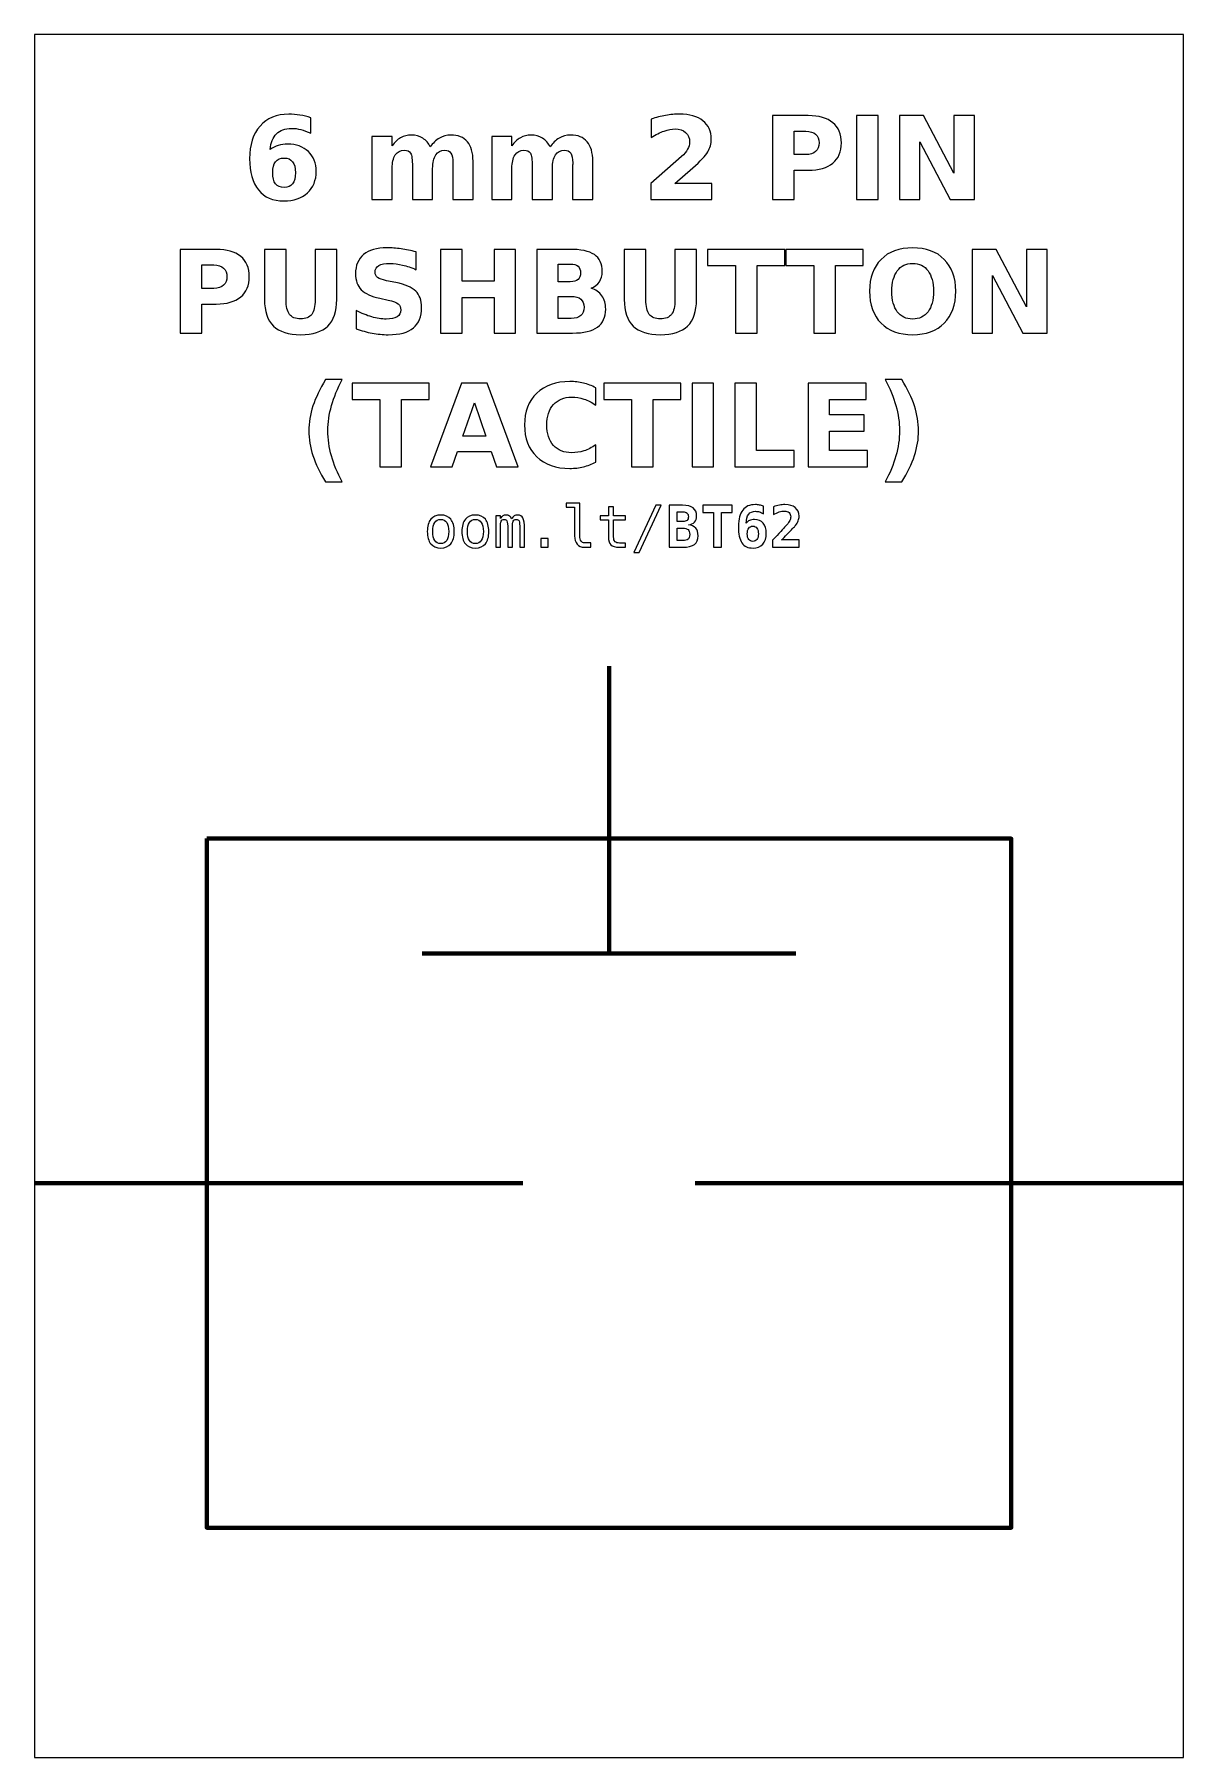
# Model space of a CAD drawing. Header units: centimetres. Extents: x -11.5 to -9.5, y -15.85 to -12.85.
import ezdxf

# ---------------------------------------------------------------- set-up
doc = ezdxf.new("R2010")
doc.units = ezdxf.units.CM
doc.header["$MEASUREMENT"] = 0
doc.layers.add('Layer 1', color=7, linetype='Continuous')

msp = doc.modelspace()

# ---------------------------------------------------------------- linework, layer by layer
at = {"layer": 'Layer 1', "color": 7}
msp.add_open_spline([(-11.5, -12.85), (-11.5, -12.85), (-9.5, -12.85), (-9.5, -12.85), (-9.5, -12.85), (-9.5, -12.85), (-9.5, -15.85), (-9.5, -15.85), (-9.5, -15.85), (-9.5, -15.85), (-11.5, -15.85), (-11.5, -15.85), (-11.5, -15.85), (-11.5, -15.85), (-11.5, -12.85), (-11.5, -12.85)], degree=3, knots=[0, 0, 0, 0, 0.25, 0.25, 0.25, 0.25, 0.5, 0.5, 0.5, 0.5, 0.75, 0.75, 0.75, 0.75, 1, 1, 1, 1], dxfattribs=at)
at = {"layer": 'Layer 1'}
for points, knots in [([(-11.01916, -12.99511), (-11.01916, -12.99511), (-11.01916, -13.02208), (-11.01916, -13.02208), (-11.01916, -13.02208), (-11.02536, -13.01914), (-11.03116, -13.01698), (-11.03662, -13.01558), (-11.03662, -13.01558), (-11.04209, -13.01418), (-11.04746, -13.01348), (-11.05266, -13.01348), (-11.05266, -13.01348), (-11.06386, -13.01348), (-11.07256, -13.01658), (-11.07882, -13.02281), (-11.07882, -13.02281), (-11.08506, -13.02901), (-11.08872, -13.03824), (-11.08976, -13.05048), (-11.08976, -13.05048), (-11.08546, -13.04731), (-11.08079, -13.04491), (-11.07579, -13.04331), (-11.07579, -13.04331), (-11.07079, -13.04171), (-11.06532, -13.04091), (-11.05939, -13.04091), (-11.05939, -13.04091), (-11.04449, -13.04091), (-11.03246, -13.04528), (-11.02332, -13.05401), (-11.02332, -13.05401), (-11.01416, -13.06271), (-11.00959, -13.07414), (-11.00959, -13.08828), (-11.00959, -13.08828), (-11.00959, -13.10391), (-11.01469, -13.11641), (-11.02492, -13.12584), (-11.02492, -13.12584), (-11.03512, -13.13524), (-11.04886, -13.13994), (-11.06602, -13.13994), (-11.06602, -13.13994), (-11.08496, -13.13994), (-11.09962, -13.13354), (-11.11002, -13.12074), (-11.11002, -13.12074), (-11.12039, -13.10798), (-11.12559, -13.08981), (-11.12559, -13.06631), (-11.12559, -13.06631), (-11.12559, -13.04224), (-11.11952, -13.02331), (-11.10739, -13.00954), (-11.10739, -13.00954), (-11.09522, -12.99578), (-11.07859, -12.98888), (-11.05742, -12.98888), (-11.05742, -12.98888), (-11.05072, -12.98888), (-11.04422, -12.98941), (-11.03789, -12.99044), (-11.03789, -12.99044), (-11.03159, -12.99148), (-11.02536, -12.99304), (-11.01916, -12.99511)], [0, 0, 0, 0, 0.0588235, 0.0588235, 0.0588235, 0.0588235, 0.1176471, 0.1176471, 0.1176471, 0.1176471, 0.1764706, 0.1764706, 0.1764706, 0.1764706, 0.2352941, 0.2352941, 0.2352941, 0.2352941, 0.2941176, 0.2941176, 0.2941176, 0.2941176, 0.3529412, 0.3529412, 0.3529412, 0.3529412, 0.4117647, 0.4117647, 0.4117647, 0.4117647, 0.4705882, 0.4705882, 0.4705882, 0.4705882, 0.5294118, 0.5294118, 0.5294118, 0.5294118, 0.5882353, 0.5882353, 0.5882353, 0.5882353, 0.6470588, 0.6470588, 0.6470588, 0.6470588, 0.7058824, 0.7058824, 0.7058824, 0.7058824, 0.7647059, 0.7647059, 0.7647059, 0.7647059, 0.8235294, 0.8235294, 0.8235294, 0.8235294, 0.8823529, 0.8823529, 0.8823529, 0.8823529, 0.9411765, 0.9411765, 0.9411765, 0.9411765, 1, 1, 1, 1]), ([(-10.38513, -13.10948), (-10.38513, -13.10948), (-10.32096, -13.10948), (-10.32096, -13.10948), (-10.32096, -13.10948), (-10.32096, -13.10948), (-10.32096, -13.13711), (-10.32096, -13.13711), (-10.32096, -13.13711), (-10.32096, -13.13711), (-10.42693, -13.13711), (-10.42693, -13.13711), (-10.42693, -13.13711), (-10.42693, -13.13711), (-10.42693, -13.10948), (-10.42693, -13.10948), (-10.42693, -13.10948), (-10.42693, -13.10948), (-10.37369, -13.06251), (-10.37369, -13.06251), (-10.37369, -13.06251), (-10.36893, -13.05821), (-10.36543, -13.05401), (-10.36316, -13.04991), (-10.36316, -13.04991), (-10.36086, -13.04581), (-10.35973, -13.04154), (-10.35973, -13.03711), (-10.35973, -13.03711), (-10.35973, -13.03028), (-10.36203, -13.02478), (-10.36663, -13.02061), (-10.36663, -13.02061), (-10.37119, -13.01644), (-10.37729, -13.01438), (-10.38493, -13.01438), (-10.38493, -13.01438), (-10.39079, -13.01438), (-10.39719, -13.01564), (-10.40416, -13.01814), (-10.40416, -13.01814), (-10.41113, -13.02064), (-10.41859, -13.02438), (-10.42653, -13.02931), (-10.42653, -13.02931), (-10.42653, -13.02931), (-10.42653, -12.99728), (-10.42653, -12.99728), (-10.42653, -12.99728), (-10.41806, -12.99448), (-10.40969, -12.99234), (-10.40143, -12.99088), (-10.40143, -12.99088), (-10.39316, -12.98941), (-10.38506, -12.98868), (-10.37709, -12.98868), (-10.37709, -12.98868), (-10.35966, -12.98868), (-10.34609, -12.99251), (-10.33643, -13.00021), (-10.33643, -13.00021), (-10.32676, -13.00788), (-10.32193, -13.01858), (-10.32193, -13.03234), (-10.32193, -13.03234), (-10.32193, -13.04028), (-10.32399, -13.04768), (-10.32809, -13.05454), (-10.32809, -13.05454), (-10.33219, -13.06141), (-10.34083, -13.07061), (-10.35396, -13.08214), (-10.35396, -13.08214), (-10.35396, -13.08214), (-10.38513, -13.10948), (-10.38513, -13.10948)], [0, 0, 0, 0, 0.0526316, 0.0526316, 0.0526316, 0.0526316, 0.1052632, 0.1052632, 0.1052632, 0.1052632, 0.1578947, 0.1578947, 0.1578947, 0.1578947, 0.2105263, 0.2105263, 0.2105263, 0.2105263, 0.2631579, 0.2631579, 0.2631579, 0.2631579, 0.3157895, 0.3157895, 0.3157895, 0.3157895, 0.3684211, 0.3684211, 0.3684211, 0.3684211, 0.4210526, 0.4210526, 0.4210526, 0.4210526, 0.4736842, 0.4736842, 0.4736842, 0.4736842, 0.5263158, 0.5263158, 0.5263158, 0.5263158, 0.5789474, 0.5789474, 0.5789474, 0.5789474, 0.6315789, 0.6315789, 0.6315789, 0.6315789, 0.6842105, 0.6842105, 0.6842105, 0.6842105, 0.7368421, 0.7368421, 0.7368421, 0.7368421, 0.7894737, 0.7894737, 0.7894737, 0.7894737, 0.8421053, 0.8421053, 0.8421053, 0.8421053, 0.8947368, 0.8947368, 0.8947368, 0.8947368, 0.9473684, 0.9473684, 0.9473684, 0.9473684, 1, 1, 1, 1]), ([(-10.21559, -12.99131), (-10.21559, -12.99131), (-10.15319, -12.99131), (-10.15319, -12.99131), (-10.15319, -12.99131), (-10.13463, -12.99131), (-10.12039, -12.99544), (-10.11046, -13.00368), (-10.11046, -13.00368), (-10.10053, -13.01191), (-10.09556, -13.02364), (-10.09556, -13.03888), (-10.09556, -13.03888), (-10.09556, -13.05414), (-10.10053, -13.06591), (-10.11046, -13.07414), (-10.11046, -13.07414), (-10.12039, -13.08238), (-10.13463, -13.08651), (-10.15319, -13.08651), (-10.15319, -13.08651), (-10.15319, -13.08651), (-10.17799, -13.08651), (-10.17799, -13.08651), (-10.17799, -13.08651), (-10.17799, -13.08651), (-10.17799, -13.13711), (-10.17799, -13.13711), (-10.17799, -13.13711), (-10.17799, -13.13711), (-10.21559, -13.13711), (-10.21559, -13.13711), (-10.21559, -13.13711), (-10.21559, -13.13711), (-10.21559, -12.99131), (-10.21559, -12.99131)], [0, 0, 0, 0, 0.1111111, 0.1111111, 0.1111111, 0.1111111, 0.2222222, 0.2222222, 0.2222222, 0.2222222, 0.3333333, 0.3333333, 0.3333333, 0.3333333, 0.4444444, 0.4444444, 0.4444444, 0.4444444, 0.5555556, 0.5555556, 0.5555556, 0.5555556, 0.6666667, 0.6666667, 0.6666667, 0.6666667, 0.7777778, 0.7777778, 0.7777778, 0.7777778, 0.8888889, 0.8888889, 0.8888889, 0.8888889, 1, 1, 1, 1]), ([(-10.17799, -13.01854), (-10.17799, -13.01854), (-10.17799, -13.05928), (-10.17799, -13.05928), (-10.17799, -13.05928), (-10.17799, -13.05928), (-10.15719, -13.05928), (-10.15719, -13.05928), (-10.15719, -13.05928), (-10.14989, -13.05928), (-10.14426, -13.05751), (-10.14029, -13.05394), (-10.14029, -13.05394), (-10.13633, -13.05041), (-10.13433, -13.04538), (-10.13433, -13.03888), (-10.13433, -13.03888), (-10.13433, -13.03234), (-10.13633, -13.02734), (-10.14029, -13.02381), (-10.14029, -13.02381), (-10.14426, -13.02031), (-10.14989, -13.01854), (-10.15719, -13.01854), (-10.15719, -13.01854), (-10.15719, -13.01854), (-10.17799, -13.01854), (-10.17799, -13.01854)], [0, 0, 0, 0, 0.1428571, 0.1428571, 0.1428571, 0.1428571, 0.2857143, 0.2857143, 0.2857143, 0.2857143, 0.4285714, 0.4285714, 0.4285714, 0.4285714, 0.5714286, 0.5714286, 0.5714286, 0.5714286, 0.7142857, 0.7142857, 0.7142857, 0.7142857, 0.8571429, 0.8571429, 0.8571429, 0.8571429, 1, 1, 1, 1]), ([(-10.06902, -12.99131), (-10.06902, -12.99131), (-10.03142, -12.99131), (-10.03142, -12.99131), (-10.03142, -12.99131), (-10.03142, -12.99131), (-10.03142, -13.13711), (-10.03142, -13.13711), (-10.03142, -13.13711), (-10.03142, -13.13711), (-10.06902, -13.13711), (-10.06902, -13.13711), (-10.06902, -13.13711), (-10.06902, -13.13711), (-10.06902, -12.99131), (-10.06902, -12.99131)], [0, 0, 0, 0, 0.25, 0.25, 0.25, 0.25, 0.5, 0.5, 0.5, 0.5, 0.75, 0.75, 0.75, 0.75, 1, 1, 1, 1]), ([(-9.99462, -12.99131), (-9.99462, -12.99131), (-9.95262, -12.99131), (-9.95262, -12.99131), (-9.95262, -12.99131), (-9.95262, -12.99131), (-9.89959, -13.09131), (-9.89959, -13.09131), (-9.89959, -13.09131), (-9.89959, -13.09131), (-9.89959, -12.99131), (-9.89959, -12.99131), (-9.89959, -12.99131), (-9.89959, -12.99131), (-9.86396, -12.99131), (-9.86396, -12.99131), (-9.86396, -12.99131), (-9.86396, -12.99131), (-9.86396, -13.13711), (-9.86396, -13.13711), (-9.86396, -13.13711), (-9.86396, -13.13711), (-9.90596, -13.13711), (-9.90596, -13.13711), (-9.90596, -13.13711), (-9.90596, -13.13711), (-9.95899, -13.03711), (-9.95899, -13.03711), (-9.95899, -13.03711), (-9.95899, -13.03711), (-9.95899, -13.13711), (-9.95899, -13.13711), (-9.95899, -13.13711), (-9.95899, -13.13711), (-9.99462, -13.13711), (-9.99462, -13.13711), (-9.99462, -13.13711), (-9.99462, -13.13711), (-9.99462, -12.99131), (-9.99462, -12.99131)], [0, 0, 0, 0, 0.1, 0.1, 0.1, 0.1, 0.2, 0.2, 0.2, 0.2, 0.3, 0.3, 0.3, 0.3, 0.4, 0.4, 0.4, 0.4, 0.5, 0.5, 0.5, 0.5, 0.6, 0.6, 0.6, 0.6, 0.7, 0.7, 0.7, 0.7, 0.8, 0.8, 0.8, 0.8, 0.9, 0.9, 0.9, 0.9, 1, 1, 1, 1]), ([(-10.81102, -13.04591), (-10.80659, -13.03914), (-10.80136, -13.03398), (-10.79526, -13.03044), (-10.79526, -13.03044), (-10.78916, -13.02688), (-10.78249, -13.02511), (-10.77519, -13.02511), (-10.77519, -13.02511), (-10.76262, -13.02511), (-10.75306, -13.02898), (-10.74649, -13.03674), (-10.74649, -13.03674), (-10.73992, -13.04448), (-10.73662, -13.05574), (-10.73662, -13.07051), (-10.73662, -13.07051), (-10.73662, -13.07051), (-10.73662, -13.13711), (-10.73662, -13.13711), (-10.73662, -13.13711), (-10.73662, -13.13711), (-10.77179, -13.13711), (-10.77179, -13.13711), (-10.77179, -13.13711), (-10.77179, -13.13711), (-10.77179, -13.08008), (-10.77179, -13.08008), (-10.77179, -13.08008), (-10.77172, -13.07924), (-10.77169, -13.07838), (-10.77166, -13.07744), (-10.77166, -13.07744), (-10.77162, -13.07654), (-10.77159, -13.07524), (-10.77159, -13.07354), (-10.77159, -13.07354), (-10.77159, -13.06581), (-10.77272, -13.06018), (-10.77502, -13.05671), (-10.77502, -13.05671), (-10.77729, -13.05321), (-10.78096, -13.05148), (-10.78602, -13.05148), (-10.78602, -13.05148), (-10.79269, -13.05148), (-10.79779, -13.05421), (-10.80142, -13.05968), (-10.80142, -13.05968), (-10.80502, -13.06514), (-10.80689, -13.07304), (-10.80702, -13.08341), (-10.80702, -13.08341), (-10.80702, -13.08341), (-10.80702, -13.13711), (-10.80702, -13.13711), (-10.80702, -13.13711), (-10.80702, -13.13711), (-10.84219, -13.13711), (-10.84219, -13.13711), (-10.84219, -13.13711), (-10.84219, -13.13711), (-10.84219, -13.08008), (-10.84219, -13.08008), (-10.84219, -13.08008), (-10.84219, -13.06798), (-10.84322, -13.06018), (-10.84532, -13.05671), (-10.84532, -13.05671), (-10.84739, -13.05321), (-10.85109, -13.05148), (-10.85642, -13.05148), (-10.85642, -13.05148), (-10.86316, -13.05148), (-10.86832, -13.05424), (-10.87196, -13.05974), (-10.87196, -13.05974), (-10.87559, -13.06524), (-10.87742, -13.07308), (-10.87742, -13.08331), (-10.87742, -13.08331), (-10.87742, -13.08331), (-10.87742, -13.13711), (-10.87742, -13.13711), (-10.87742, -13.13711), (-10.87742, -13.13711), (-10.91259, -13.13711), (-10.91259, -13.13711), (-10.91259, -13.13711), (-10.91259, -13.13711), (-10.91259, -13.02774), (-10.91259, -13.02774), (-10.91259, -13.02774), (-10.91259, -13.02774), (-10.87742, -13.02774), (-10.87742, -13.02774), (-10.87742, -13.02774), (-10.87742, -13.02774), (-10.87742, -13.04378), (-10.87742, -13.04378), (-10.87742, -13.04378), (-10.87312, -13.03758), (-10.86819, -13.03294), (-10.86262, -13.02981), (-10.86262, -13.02981), (-10.85706, -13.02668), (-10.85092, -13.02511), (-10.84422, -13.02511), (-10.84422, -13.02511), (-10.83669, -13.02511), (-10.82999, -13.02694), (-10.82422, -13.03058), (-10.82422, -13.03058), (-10.81842, -13.03424), (-10.81402, -13.03934), (-10.81102, -13.04591)], [0, 0, 0, 0, 0.0344828, 0.0344828, 0.0344828, 0.0344828, 0.0689655, 0.0689655, 0.0689655, 0.0689655, 0.1034483, 0.1034483, 0.1034483, 0.1034483, 0.137931, 0.137931, 0.137931, 0.137931, 0.1724138, 0.1724138, 0.1724138, 0.1724138, 0.2068966, 0.2068966, 0.2068966, 0.2068966, 0.2413793, 0.2413793, 0.2413793, 0.2413793, 0.2758621, 0.2758621, 0.2758621, 0.2758621, 0.3103448, 0.3103448, 0.3103448, 0.3103448, 0.3448276, 0.3448276, 0.3448276, 0.3448276, 0.3793103, 0.3793103, 0.3793103, 0.3793103, 0.4137931, 0.4137931, 0.4137931, 0.4137931, 0.4482759, 0.4482759, 0.4482759, 0.4482759, 0.4827586, 0.4827586, 0.4827586, 0.4827586, 0.5172414, 0.5172414, 0.5172414, 0.5172414, 0.5517241, 0.5517241, 0.5517241, 0.5517241, 0.5862069, 0.5862069, 0.5862069, 0.5862069, 0.6206897, 0.6206897, 0.6206897, 0.6206897, 0.6551724, 0.6551724, 0.6551724, 0.6551724, 0.6896552, 0.6896552, 0.6896552, 0.6896552, 0.7241379, 0.7241379, 0.7241379, 0.7241379, 0.7586207, 0.7586207, 0.7586207, 0.7586207, 0.7931034, 0.7931034, 0.7931034, 0.7931034, 0.8275862, 0.8275862, 0.8275862, 0.8275862, 0.862069, 0.862069, 0.862069, 0.862069, 0.8965517, 0.8965517, 0.8965517, 0.8965517, 0.9310345, 0.9310345, 0.9310345, 0.9310345, 0.9655172, 0.9655172, 0.9655172, 0.9655172, 1, 1, 1, 1]), ([(-10.60262, -13.04591), (-10.59819, -13.03914), (-10.59296, -13.03398), (-10.58686, -13.03044), (-10.58686, -13.03044), (-10.58076, -13.02688), (-10.57409, -13.02511), (-10.56679, -13.02511), (-10.56679, -13.02511), (-10.55422, -13.02511), (-10.54466, -13.02898), (-10.53809, -13.03674), (-10.53809, -13.03674), (-10.53152, -13.04448), (-10.52822, -13.05574), (-10.52822, -13.07051), (-10.52822, -13.07051), (-10.52822, -13.07051), (-10.52822, -13.13711), (-10.52822, -13.13711), (-10.52822, -13.13711), (-10.52822, -13.13711), (-10.56339, -13.13711), (-10.56339, -13.13711), (-10.56339, -13.13711), (-10.56339, -13.13711), (-10.56339, -13.08008), (-10.56339, -13.08008), (-10.56339, -13.08008), (-10.56332, -13.07924), (-10.56329, -13.07838), (-10.56326, -13.07744), (-10.56326, -13.07744), (-10.56322, -13.07654), (-10.56319, -13.07524), (-10.56319, -13.07354), (-10.56319, -13.07354), (-10.56319, -13.06581), (-10.56432, -13.06018), (-10.56662, -13.05671), (-10.56662, -13.05671), (-10.56889, -13.05321), (-10.57256, -13.05148), (-10.57762, -13.05148), (-10.57762, -13.05148), (-10.58429, -13.05148), (-10.58939, -13.05421), (-10.59302, -13.05968), (-10.59302, -13.05968), (-10.59662, -13.06514), (-10.59849, -13.07304), (-10.59862, -13.08341), (-10.59862, -13.08341), (-10.59862, -13.08341), (-10.59862, -13.13711), (-10.59862, -13.13711), (-10.59862, -13.13711), (-10.59862, -13.13711), (-10.63379, -13.13711), (-10.63379, -13.13711), (-10.63379, -13.13711), (-10.63379, -13.13711), (-10.63379, -13.08008), (-10.63379, -13.08008), (-10.63379, -13.08008), (-10.63379, -13.06798), (-10.63482, -13.06018), (-10.63692, -13.05671), (-10.63692, -13.05671), (-10.63899, -13.05321), (-10.64269, -13.05148), (-10.64802, -13.05148), (-10.64802, -13.05148), (-10.65476, -13.05148), (-10.65992, -13.05424), (-10.66356, -13.05974), (-10.66356, -13.05974), (-10.66719, -13.06524), (-10.66902, -13.07308), (-10.66902, -13.08331), (-10.66902, -13.08331), (-10.66902, -13.08331), (-10.66902, -13.13711), (-10.66902, -13.13711), (-10.66902, -13.13711), (-10.66902, -13.13711), (-10.70419, -13.13711), (-10.70419, -13.13711), (-10.70419, -13.13711), (-10.70419, -13.13711), (-10.70419, -13.02774), (-10.70419, -13.02774), (-10.70419, -13.02774), (-10.70419, -13.02774), (-10.66902, -13.02774), (-10.66902, -13.02774), (-10.66902, -13.02774), (-10.66902, -13.02774), (-10.66902, -13.04378), (-10.66902, -13.04378), (-10.66902, -13.04378), (-10.66472, -13.03758), (-10.65979, -13.03294), (-10.65422, -13.02981), (-10.65422, -13.02981), (-10.64866, -13.02668), (-10.64252, -13.02511), (-10.63582, -13.02511), (-10.63582, -13.02511), (-10.62829, -13.02511), (-10.62159, -13.02694), (-10.61582, -13.03058), (-10.61582, -13.03058), (-10.61002, -13.03424), (-10.60562, -13.03934), (-10.60262, -13.04591)], [0, 0, 0, 0, 0.0344828, 0.0344828, 0.0344828, 0.0344828, 0.0689655, 0.0689655, 0.0689655, 0.0689655, 0.1034483, 0.1034483, 0.1034483, 0.1034483, 0.137931, 0.137931, 0.137931, 0.137931, 0.1724138, 0.1724138, 0.1724138, 0.1724138, 0.2068966, 0.2068966, 0.2068966, 0.2068966, 0.2413793, 0.2413793, 0.2413793, 0.2413793, 0.2758621, 0.2758621, 0.2758621, 0.2758621, 0.3103448, 0.3103448, 0.3103448, 0.3103448, 0.3448276, 0.3448276, 0.3448276, 0.3448276, 0.3793103, 0.3793103, 0.3793103, 0.3793103, 0.4137931, 0.4137931, 0.4137931, 0.4137931, 0.4482759, 0.4482759, 0.4482759, 0.4482759, 0.4827586, 0.4827586, 0.4827586, 0.4827586, 0.5172414, 0.5172414, 0.5172414, 0.5172414, 0.5517241, 0.5517241, 0.5517241, 0.5517241, 0.5862069, 0.5862069, 0.5862069, 0.5862069, 0.6206897, 0.6206897, 0.6206897, 0.6206897, 0.6551724, 0.6551724, 0.6551724, 0.6551724, 0.6896552, 0.6896552, 0.6896552, 0.6896552, 0.7241379, 0.7241379, 0.7241379, 0.7241379, 0.7586207, 0.7586207, 0.7586207, 0.7586207, 0.7931034, 0.7931034, 0.7931034, 0.7931034, 0.8275862, 0.8275862, 0.8275862, 0.8275862, 0.862069, 0.862069, 0.862069, 0.862069, 0.8965517, 0.8965517, 0.8965517, 0.8965517, 0.9310345, 0.9310345, 0.9310345, 0.9310345, 0.9655172, 0.9655172, 0.9655172, 0.9655172, 1, 1, 1, 1]), ([(-11.06562, -13.06514), (-11.07222, -13.06514), (-11.07716, -13.06728), (-11.08042, -13.07154), (-11.08042, -13.07154), (-11.08372, -13.07581), (-11.08536, -13.08221), (-11.08536, -13.09071), (-11.08536, -13.09071), (-11.08536, -13.09924), (-11.08372, -13.10564), (-11.08042, -13.10991), (-11.08042, -13.10991), (-11.07716, -13.11418), (-11.07222, -13.11631), (-11.06562, -13.11631), (-11.06562, -13.11631), (-11.05899, -13.11631), (-11.05402, -13.11418), (-11.05076, -13.10991), (-11.05076, -13.10991), (-11.04746, -13.10564), (-11.04582, -13.09924), (-11.04582, -13.09071), (-11.04582, -13.09071), (-11.04582, -13.08221), (-11.04746, -13.07581), (-11.05076, -13.07154), (-11.05076, -13.07154), (-11.05402, -13.06728), (-11.05899, -13.06514), (-11.06562, -13.06514)], [0, 0, 0, 0, 0.125, 0.125, 0.125, 0.125, 0.25, 0.25, 0.25, 0.25, 0.375, 0.375, 0.375, 0.375, 0.5, 0.5, 0.5, 0.5, 0.625, 0.625, 0.625, 0.625, 0.75, 0.75, 0.75, 0.75, 0.875, 0.875, 0.875, 0.875, 1, 1, 1, 1]), ([(-11.24616, -13.22411), (-11.24616, -13.22411), (-11.18376, -13.22411), (-11.18376, -13.22411), (-11.18376, -13.22411), (-11.1652, -13.22411), (-11.15096, -13.22824), (-11.14103, -13.23648), (-11.14103, -13.23648), (-11.1311, -13.24471), (-11.12613, -13.25644), (-11.12613, -13.27168), (-11.12613, -13.27168), (-11.12613, -13.28694), (-11.1311, -13.29871), (-11.14103, -13.30694), (-11.14103, -13.30694), (-11.15096, -13.31518), (-11.1652, -13.31931), (-11.18376, -13.31931), (-11.18376, -13.31931), (-11.18376, -13.31931), (-11.20856, -13.31931), (-11.20856, -13.31931), (-11.20856, -13.31931), (-11.20856, -13.31931), (-11.20856, -13.36991), (-11.20856, -13.36991), (-11.20856, -13.36991), (-11.20856, -13.36991), (-11.24616, -13.36991), (-11.24616, -13.36991), (-11.24616, -13.36991), (-11.24616, -13.36991), (-11.24616, -13.22411), (-11.24616, -13.22411)], [0, 0, 0, 0, 0.1111111, 0.1111111, 0.1111111, 0.1111111, 0.2222222, 0.2222222, 0.2222222, 0.2222222, 0.3333333, 0.3333333, 0.3333333, 0.3333333, 0.4444444, 0.4444444, 0.4444444, 0.4444444, 0.5555556, 0.5555556, 0.5555556, 0.5555556, 0.6666667, 0.6666667, 0.6666667, 0.6666667, 0.7777778, 0.7777778, 0.7777778, 0.7777778, 0.8888889, 0.8888889, 0.8888889, 0.8888889, 1, 1, 1, 1]), ([(-11.09959, -13.22411), (-11.09959, -13.22411), (-11.06199, -13.22411), (-11.06199, -13.22411), (-11.06199, -13.22411), (-11.06199, -13.22411), (-11.06199, -13.31151), (-11.06199, -13.31151), (-11.06199, -13.31151), (-11.06199, -13.32354), (-11.06003, -13.33218), (-11.05609, -13.33734), (-11.05609, -13.33734), (-11.05216, -13.34251), (-11.04573, -13.34511), (-11.03679, -13.34511), (-11.03679, -13.34511), (-11.02779, -13.34511), (-11.02133, -13.34251), (-11.01739, -13.33734), (-11.01739, -13.33734), (-11.01346, -13.33218), (-11.01149, -13.32354), (-11.01149, -13.31151), (-11.01149, -13.31151), (-11.01149, -13.31151), (-11.01149, -13.22411), (-11.01149, -13.22411), (-11.01149, -13.22411), (-11.01149, -13.22411), (-10.97389, -13.22411), (-10.97389, -13.22411), (-10.97389, -13.22411), (-10.97389, -13.22411), (-10.97389, -13.31151), (-10.97389, -13.31151), (-10.97389, -13.31151), (-10.97389, -13.33214), (-10.97906, -13.34751), (-10.98943, -13.35761), (-10.98943, -13.35761), (-10.99976, -13.36771), (-11.01556, -13.37274), (-11.03679, -13.37274), (-11.03679, -13.37274), (-11.05796, -13.37274), (-11.07373, -13.36771), (-11.08406, -13.35761), (-11.08406, -13.35761), (-11.09443, -13.34751), (-11.09959, -13.33214), (-11.09959, -13.31151), (-11.09959, -13.31151), (-11.09959, -13.31151), (-11.09959, -13.22411), (-11.09959, -13.22411)], [0, 0, 0, 0, 0.0714286, 0.0714286, 0.0714286, 0.0714286, 0.1428571, 0.1428571, 0.1428571, 0.1428571, 0.2142857, 0.2142857, 0.2142857, 0.2142857, 0.2857143, 0.2857143, 0.2857143, 0.2857143, 0.3571429, 0.3571429, 0.3571429, 0.3571429, 0.4285714, 0.4285714, 0.4285714, 0.4285714, 0.5, 0.5, 0.5, 0.5, 0.5714286, 0.5714286, 0.5714286, 0.5714286, 0.6428571, 0.6428571, 0.6428571, 0.6428571, 0.7142857, 0.7142857, 0.7142857, 0.7142857, 0.7857143, 0.7857143, 0.7857143, 0.7857143, 0.8571429, 0.8571429, 0.8571429, 0.8571429, 0.9285714, 0.9285714, 0.9285714, 0.9285714, 1, 1, 1, 1]), ([(-10.83573, -13.22871), (-10.83573, -13.22871), (-10.83573, -13.25954), (-10.83573, -13.25954), (-10.83573, -13.25954), (-10.84373, -13.25598), (-10.85156, -13.25328), (-10.85916, -13.25144), (-10.85916, -13.25144), (-10.86679, -13.24961), (-10.87399, -13.24871), (-10.88076, -13.24871), (-10.88076, -13.24871), (-10.88973, -13.24871), (-10.89639, -13.24994), (-10.90069, -13.25241), (-10.90069, -13.25241), (-10.90499, -13.25491), (-10.90713, -13.25874), (-10.90713, -13.26394), (-10.90713, -13.26394), (-10.90713, -13.26784), (-10.90569, -13.27091), (-10.90279, -13.27308), (-10.90279, -13.27308), (-10.89989, -13.27524), (-10.89463, -13.27714), (-10.88699, -13.27871), (-10.88699, -13.27871), (-10.88699, -13.27871), (-10.87099, -13.28191), (-10.87099, -13.28191), (-10.87099, -13.28191), (-10.85476, -13.28518), (-10.84326, -13.29011), (-10.83643, -13.29678), (-10.83643, -13.29678), (-10.82959, -13.30341), (-10.82616, -13.31284), (-10.82616, -13.32508), (-10.82616, -13.32508), (-10.82616, -13.34118), (-10.83093, -13.35314), (-10.84046, -13.36098), (-10.84046, -13.36098), (-10.84999, -13.36881), (-10.86456, -13.37274), (-10.88416, -13.37274), (-10.88416, -13.37274), (-10.89343, -13.37274), (-10.90269, -13.37188), (-10.91199, -13.37011), (-10.91199, -13.37011), (-10.92129, -13.36834), (-10.93063, -13.36574), (-10.93993, -13.36231), (-10.93993, -13.36231), (-10.93993, -13.36231), (-10.93993, -13.33058), (-10.93993, -13.33058), (-10.93993, -13.33058), (-10.93063, -13.33551), (-10.92163, -13.33924), (-10.91293, -13.34174), (-10.91293, -13.34174), (-10.90423, -13.34424), (-10.89586, -13.34551), (-10.88779, -13.34551), (-10.88779, -13.34551), (-10.87959, -13.34551), (-10.87329, -13.34414), (-10.86893, -13.34141), (-10.86893, -13.34141), (-10.86456, -13.33868), (-10.86239, -13.33478), (-10.86239, -13.32968), (-10.86239, -13.32968), (-10.86239, -13.32514), (-10.86386, -13.32161), (-10.86683, -13.31914), (-10.86683, -13.31914), (-10.86979, -13.31668), (-10.87569, -13.31444), (-10.88456, -13.31251), (-10.88456, -13.31251), (-10.88456, -13.31251), (-10.89913, -13.30928), (-10.89913, -13.30928), (-10.89913, -13.30928), (-10.91369, -13.30614), (-10.92436, -13.30118), (-10.93109, -13.29434), (-10.93109, -13.29434), (-10.93783, -13.28751), (-10.94119, -13.27828), (-10.94119, -13.26671), (-10.94119, -13.26671), (-10.94119, -13.25218), (-10.93649, -13.24101), (-10.92713, -13.23321), (-10.92713, -13.23321), (-10.91776, -13.22538), (-10.90429, -13.22148), (-10.88669, -13.22148), (-10.88669, -13.22148), (-10.87869, -13.22148), (-10.87046, -13.22208), (-10.86199, -13.22328), (-10.86199, -13.22328), (-10.85353, -13.22448), (-10.84476, -13.22628), (-10.83573, -13.22871)], [0, 0, 0, 0, 0.0357143, 0.0357143, 0.0357143, 0.0357143, 0.0714286, 0.0714286, 0.0714286, 0.0714286, 0.1071429, 0.1071429, 0.1071429, 0.1071429, 0.1428571, 0.1428571, 0.1428571, 0.1428571, 0.1785714, 0.1785714, 0.1785714, 0.1785714, 0.2142857, 0.2142857, 0.2142857, 0.2142857, 0.25, 0.25, 0.25, 0.25, 0.2857143, 0.2857143, 0.2857143, 0.2857143, 0.3214286, 0.3214286, 0.3214286, 0.3214286, 0.3571429, 0.3571429, 0.3571429, 0.3571429, 0.3928571, 0.3928571, 0.3928571, 0.3928571, 0.4285714, 0.4285714, 0.4285714, 0.4285714, 0.4642857, 0.4642857, 0.4642857, 0.4642857, 0.5, 0.5, 0.5, 0.5, 0.5357143, 0.5357143, 0.5357143, 0.5357143, 0.5714286, 0.5714286, 0.5714286, 0.5714286, 0.6071429, 0.6071429, 0.6071429, 0.6071429, 0.6428571, 0.6428571, 0.6428571, 0.6428571, 0.6785714, 0.6785714, 0.6785714, 0.6785714, 0.7142857, 0.7142857, 0.7142857, 0.7142857, 0.75, 0.75, 0.75, 0.75, 0.7857143, 0.7857143, 0.7857143, 0.7857143, 0.8214286, 0.8214286, 0.8214286, 0.8214286, 0.8571429, 0.8571429, 0.8571429, 0.8571429, 0.8928571, 0.8928571, 0.8928571, 0.8928571, 0.9285714, 0.9285714, 0.9285714, 0.9285714, 0.9642857, 0.9642857, 0.9642857, 0.9642857, 1, 1, 1, 1]), ([(-10.79316, -13.22411), (-10.79316, -13.22411), (-10.75556, -13.22411), (-10.75556, -13.22411), (-10.75556, -13.22411), (-10.75556, -13.22411), (-10.75556, -13.27968), (-10.75556, -13.27968), (-10.75556, -13.27968), (-10.75556, -13.27968), (-10.7001, -13.27968), (-10.7001, -13.27968), (-10.7001, -13.27968), (-10.7001, -13.27968), (-10.7001, -13.22411), (-10.7001, -13.22411), (-10.7001, -13.22411), (-10.7001, -13.22411), (-10.6625, -13.22411), (-10.6625, -13.22411), (-10.6625, -13.22411), (-10.6625, -13.22411), (-10.6625, -13.36991), (-10.6625, -13.36991), (-10.6625, -13.36991), (-10.6625, -13.36991), (-10.7001, -13.36991), (-10.7001, -13.36991), (-10.7001, -13.36991), (-10.7001, -13.36991), (-10.7001, -13.30811), (-10.7001, -13.30811), (-10.7001, -13.30811), (-10.7001, -13.30811), (-10.75556, -13.30811), (-10.75556, -13.30811), (-10.75556, -13.30811), (-10.75556, -13.30811), (-10.75556, -13.36991), (-10.75556, -13.36991), (-10.75556, -13.36991), (-10.75556, -13.36991), (-10.79316, -13.36991), (-10.79316, -13.36991), (-10.79316, -13.36991), (-10.79316, -13.36991), (-10.79316, -13.22411), (-10.79316, -13.22411)], [0, 0, 0, 0, 0.0833333, 0.0833333, 0.0833333, 0.0833333, 0.1666667, 0.1666667, 0.1666667, 0.1666667, 0.25, 0.25, 0.25, 0.25, 0.3333333, 0.3333333, 0.3333333, 0.3333333, 0.4166667, 0.4166667, 0.4166667, 0.4166667, 0.5, 0.5, 0.5, 0.5, 0.5833333, 0.5833333, 0.5833333, 0.5833333, 0.6666667, 0.6666667, 0.6666667, 0.6666667, 0.75, 0.75, 0.75, 0.75, 0.8333333, 0.8333333, 0.8333333, 0.8333333, 0.9166667, 0.9166667, 0.9166667, 0.9166667, 1, 1, 1, 1]), ([(-10.53116, -13.29188), (-10.52309, -13.29421), (-10.51683, -13.29854), (-10.51239, -13.30488), (-10.51239, -13.30488), (-10.50796, -13.31118), (-10.50576, -13.31894), (-10.50576, -13.32811), (-10.50576, -13.32811), (-10.50576, -13.34218), (-10.51053, -13.35264), (-10.52003, -13.35954), (-10.52003, -13.35954), (-10.52953, -13.36644), (-10.54399, -13.36991), (-10.56339, -13.36991), (-10.56339, -13.36991), (-10.56339, -13.36991), (-10.62579, -13.36991), (-10.62579, -13.36991), (-10.62579, -13.36991), (-10.62579, -13.36991), (-10.62579, -13.22411), (-10.62579, -13.22411), (-10.62579, -13.22411), (-10.62579, -13.22411), (-10.56936, -13.22411), (-10.56936, -13.22411), (-10.56936, -13.22411), (-10.54909, -13.22411), (-10.53443, -13.22718), (-10.52536, -13.23328), (-10.52536, -13.23328), (-10.51626, -13.23941), (-10.51173, -13.24921), (-10.51173, -13.26268), (-10.51173, -13.26268), (-10.51173, -13.26978), (-10.51339, -13.27581), (-10.51669, -13.28081), (-10.51669, -13.28081), (-10.52003, -13.28578), (-10.52483, -13.28948), (-10.53116, -13.29188)], [0, 0, 0, 0, 0.0909091, 0.0909091, 0.0909091, 0.0909091, 0.1818182, 0.1818182, 0.1818182, 0.1818182, 0.2727273, 0.2727273, 0.2727273, 0.2727273, 0.3636364, 0.3636364, 0.3636364, 0.3636364, 0.4545455, 0.4545455, 0.4545455, 0.4545455, 0.5454545, 0.5454545, 0.5454545, 0.5454545, 0.6363636, 0.6363636, 0.6363636, 0.6363636, 0.7272727, 0.7272727, 0.7272727, 0.7272727, 0.8181818, 0.8181818, 0.8181818, 0.8181818, 0.9090909, 0.9090909, 0.9090909, 0.9090909, 1, 1, 1, 1]), ([(-10.47336, -13.22411), (-10.47336, -13.22411), (-10.43576, -13.22411), (-10.43576, -13.22411), (-10.43576, -13.22411), (-10.43576, -13.22411), (-10.43576, -13.31151), (-10.43576, -13.31151), (-10.43576, -13.31151), (-10.43576, -13.32354), (-10.4338, -13.33218), (-10.42986, -13.33734), (-10.42986, -13.33734), (-10.42593, -13.34251), (-10.4195, -13.34511), (-10.41056, -13.34511), (-10.41056, -13.34511), (-10.40156, -13.34511), (-10.3951, -13.34251), (-10.39116, -13.33734), (-10.39116, -13.33734), (-10.38723, -13.33218), (-10.38526, -13.32354), (-10.38526, -13.31151), (-10.38526, -13.31151), (-10.38526, -13.31151), (-10.38526, -13.22411), (-10.38526, -13.22411), (-10.38526, -13.22411), (-10.38526, -13.22411), (-10.34766, -13.22411), (-10.34766, -13.22411), (-10.34766, -13.22411), (-10.34766, -13.22411), (-10.34766, -13.31151), (-10.34766, -13.31151), (-10.34766, -13.31151), (-10.34766, -13.33214), (-10.35283, -13.34751), (-10.3632, -13.35761), (-10.3632, -13.35761), (-10.37353, -13.36771), (-10.38933, -13.37274), (-10.41056, -13.37274), (-10.41056, -13.37274), (-10.43173, -13.37274), (-10.4475, -13.36771), (-10.45783, -13.35761), (-10.45783, -13.35761), (-10.4682, -13.34751), (-10.47336, -13.33214), (-10.47336, -13.31151), (-10.47336, -13.31151), (-10.47336, -13.31151), (-10.47336, -13.22411), (-10.47336, -13.22411)], [0, 0, 0, 0, 0.0714286, 0.0714286, 0.0714286, 0.0714286, 0.1428571, 0.1428571, 0.1428571, 0.1428571, 0.2142857, 0.2142857, 0.2142857, 0.2142857, 0.2857143, 0.2857143, 0.2857143, 0.2857143, 0.3571429, 0.3571429, 0.3571429, 0.3571429, 0.4285714, 0.4285714, 0.4285714, 0.4285714, 0.5, 0.5, 0.5, 0.5, 0.5714286, 0.5714286, 0.5714286, 0.5714286, 0.6428571, 0.6428571, 0.6428571, 0.6428571, 0.7142857, 0.7142857, 0.7142857, 0.7142857, 0.7857143, 0.7857143, 0.7857143, 0.7857143, 0.8571429, 0.8571429, 0.8571429, 0.8571429, 0.9285714, 0.9285714, 0.9285714, 0.9285714, 1, 1, 1, 1]), ([(-10.32836, -13.22411), (-10.32836, -13.22411), (-10.194, -13.22411), (-10.194, -13.22411), (-10.194, -13.22411), (-10.194, -13.22411), (-10.194, -13.25254), (-10.194, -13.25254), (-10.194, -13.25254), (-10.194, -13.25254), (-10.24233, -13.25254), (-10.24233, -13.25254), (-10.24233, -13.25254), (-10.24233, -13.25254), (-10.24233, -13.36991), (-10.24233, -13.36991), (-10.24233, -13.36991), (-10.24233, -13.36991), (-10.27993, -13.36991), (-10.27993, -13.36991), (-10.27993, -13.36991), (-10.27993, -13.36991), (-10.27993, -13.25254), (-10.27993, -13.25254), (-10.27993, -13.25254), (-10.27993, -13.25254), (-10.32836, -13.25254), (-10.32836, -13.25254), (-10.32836, -13.25254), (-10.32836, -13.25254), (-10.32836, -13.22411), (-10.32836, -13.22411)], [0, 0, 0, 0, 0.125, 0.125, 0.125, 0.125, 0.25, 0.25, 0.25, 0.25, 0.375, 0.375, 0.375, 0.375, 0.5, 0.5, 0.5, 0.5, 0.625, 0.625, 0.625, 0.625, 0.75, 0.75, 0.75, 0.75, 0.875, 0.875, 0.875, 0.875, 1, 1, 1, 1]), ([(-10.19193, -13.22411), (-10.19193, -13.22411), (-10.05757, -13.22411), (-10.05757, -13.22411), (-10.05757, -13.22411), (-10.05757, -13.22411), (-10.05757, -13.25254), (-10.05757, -13.25254), (-10.05757, -13.25254), (-10.05757, -13.25254), (-10.1059, -13.25254), (-10.1059, -13.25254), (-10.1059, -13.25254), (-10.1059, -13.25254), (-10.1059, -13.36991), (-10.1059, -13.36991), (-10.1059, -13.36991), (-10.1059, -13.36991), (-10.1435, -13.36991), (-10.1435, -13.36991), (-10.1435, -13.36991), (-10.1435, -13.36991), (-10.1435, -13.25254), (-10.1435, -13.25254), (-10.1435, -13.25254), (-10.1435, -13.25254), (-10.19193, -13.25254), (-10.19193, -13.25254), (-10.19193, -13.25254), (-10.19193, -13.25254), (-10.19193, -13.22411), (-10.19193, -13.22411)], [0, 0, 0, 0, 0.125, 0.125, 0.125, 0.125, 0.25, 0.25, 0.25, 0.25, 0.375, 0.375, 0.375, 0.375, 0.5, 0.5, 0.5, 0.5, 0.625, 0.625, 0.625, 0.625, 0.75, 0.75, 0.75, 0.75, 0.875, 0.875, 0.875, 0.875, 1, 1, 1, 1]), ([(-9.9715, -13.22148), (-9.94807, -13.22148), (-9.9297, -13.22818), (-9.91644, -13.24161), (-9.91644, -13.24161), (-9.90314, -13.25501), (-9.8965, -13.27351), (-9.8965, -13.29714), (-9.8965, -13.29714), (-9.8965, -13.32071), (-9.90314, -13.33921), (-9.91644, -13.35261), (-9.91644, -13.35261), (-9.9297, -13.36604), (-9.94807, -13.37274), (-9.9715, -13.37274), (-9.9715, -13.37274), (-9.99487, -13.37274), (-10.0132, -13.36604), (-10.02654, -13.35261), (-10.02654, -13.35261), (-10.03984, -13.33921), (-10.0465, -13.32071), (-10.0465, -13.29714), (-10.0465, -13.29714), (-10.0465, -13.27351), (-10.03984, -13.25501), (-10.02654, -13.24161), (-10.02654, -13.24161), (-10.0132, -13.22818), (-9.99487, -13.22148), (-9.9715, -13.22148)], [0, 0, 0, 0, 0.125, 0.125, 0.125, 0.125, 0.25, 0.25, 0.25, 0.25, 0.375, 0.375, 0.375, 0.375, 0.5, 0.5, 0.5, 0.5, 0.625, 0.625, 0.625, 0.625, 0.75, 0.75, 0.75, 0.75, 0.875, 0.875, 0.875, 0.875, 1, 1, 1, 1]), ([(-9.86807, -13.22411), (-9.86807, -13.22411), (-9.82607, -13.22411), (-9.82607, -13.22411), (-9.82607, -13.22411), (-9.82607, -13.22411), (-9.77304, -13.32411), (-9.77304, -13.32411), (-9.77304, -13.32411), (-9.77304, -13.32411), (-9.77304, -13.22411), (-9.77304, -13.22411), (-9.77304, -13.22411), (-9.77304, -13.22411), (-9.73741, -13.22411), (-9.73741, -13.22411), (-9.73741, -13.22411), (-9.73741, -13.22411), (-9.73741, -13.36991), (-9.73741, -13.36991), (-9.73741, -13.36991), (-9.73741, -13.36991), (-9.77941, -13.36991), (-9.77941, -13.36991), (-9.77941, -13.36991), (-9.77941, -13.36991), (-9.83244, -13.26991), (-9.83244, -13.26991), (-9.83244, -13.26991), (-9.83244, -13.26991), (-9.83244, -13.36991), (-9.83244, -13.36991), (-9.83244, -13.36991), (-9.83244, -13.36991), (-9.86807, -13.36991), (-9.86807, -13.36991), (-9.86807, -13.36991), (-9.86807, -13.36991), (-9.86807, -13.22411), (-9.86807, -13.22411)], [0, 0, 0, 0, 0.1, 0.1, 0.1, 0.1, 0.2, 0.2, 0.2, 0.2, 0.3, 0.3, 0.3, 0.3, 0.4, 0.4, 0.4, 0.4, 0.5, 0.5, 0.5, 0.5, 0.6, 0.6, 0.6, 0.6, 0.7, 0.7, 0.7, 0.7, 0.8, 0.8, 0.8, 0.8, 0.9, 0.9, 0.9, 0.9, 1, 1, 1, 1]), ([(-11.20856, -13.25134), (-11.20856, -13.25134), (-11.20856, -13.29208), (-11.20856, -13.29208), (-11.20856, -13.29208), (-11.20856, -13.29208), (-11.18776, -13.29208), (-11.18776, -13.29208), (-11.18776, -13.29208), (-11.18046, -13.29208), (-11.17483, -13.29031), (-11.17086, -13.28674), (-11.17086, -13.28674), (-11.1669, -13.28321), (-11.1649, -13.27818), (-11.1649, -13.27168), (-11.1649, -13.27168), (-11.1649, -13.26514), (-11.1669, -13.26014), (-11.17086, -13.25661), (-11.17086, -13.25661), (-11.17483, -13.25311), (-11.18046, -13.25134), (-11.18776, -13.25134), (-11.18776, -13.25134), (-11.18776, -13.25134), (-11.20856, -13.25134), (-11.20856, -13.25134)], [0, 0, 0, 0, 0.1428571, 0.1428571, 0.1428571, 0.1428571, 0.2857143, 0.2857143, 0.2857143, 0.2857143, 0.4285714, 0.4285714, 0.4285714, 0.4285714, 0.5714286, 0.5714286, 0.5714286, 0.5714286, 0.7142857, 0.7142857, 0.7142857, 0.7142857, 0.8571429, 0.8571429, 0.8571429, 0.8571429, 1, 1, 1, 1]), ([(-10.56739, -13.28054), (-10.56146, -13.28054), (-10.55696, -13.27924), (-10.55393, -13.27664), (-10.55393, -13.27664), (-10.55086, -13.27404), (-10.54933, -13.27021), (-10.54933, -13.26511), (-10.54933, -13.26511), (-10.54933, -13.26011), (-10.55086, -13.25631), (-10.55393, -13.25368), (-10.55393, -13.25368), (-10.55696, -13.25104), (-10.56146, -13.24971), (-10.56739, -13.24971), (-10.56739, -13.24971), (-10.56739, -13.24971), (-10.58819, -13.24971), (-10.58819, -13.24971), (-10.58819, -13.24971), (-10.58819, -13.24971), (-10.58819, -13.28054), (-10.58819, -13.28054), (-10.58819, -13.28054), (-10.58819, -13.28054), (-10.56739, -13.28054), (-10.56739, -13.28054)], [0, 0, 0, 0, 0.1428571, 0.1428571, 0.1428571, 0.1428571, 0.2857143, 0.2857143, 0.2857143, 0.2857143, 0.4285714, 0.4285714, 0.4285714, 0.4285714, 0.5714286, 0.5714286, 0.5714286, 0.5714286, 0.7142857, 0.7142857, 0.7142857, 0.7142857, 0.8571429, 0.8571429, 0.8571429, 0.8571429, 1, 1, 1, 1]), ([(-9.9715, -13.24871), (-9.98297, -13.24871), (-9.99184, -13.25294), (-9.99817, -13.26141), (-9.99817, -13.26141), (-10.00447, -13.26988), (-10.00764, -13.28178), (-10.00764, -13.29714), (-10.00764, -13.29714), (-10.00764, -13.31248), (-10.00447, -13.32434), (-9.99817, -13.33281), (-9.99817, -13.33281), (-9.99184, -13.34128), (-9.98297, -13.34551), (-9.9715, -13.34551), (-9.9715, -13.34551), (-9.95997, -13.34551), (-9.95107, -13.34128), (-9.94474, -13.33281), (-9.94474, -13.33281), (-9.93844, -13.32434), (-9.93527, -13.31248), (-9.93527, -13.29714), (-9.93527, -13.29714), (-9.93527, -13.28178), (-9.93844, -13.26988), (-9.94474, -13.26141), (-9.94474, -13.26141), (-9.95107, -13.25294), (-9.95997, -13.24871), (-9.9715, -13.24871)], [0, 0, 0, 0, 0.125, 0.125, 0.125, 0.125, 0.25, 0.25, 0.25, 0.25, 0.375, 0.375, 0.375, 0.375, 0.5, 0.5, 0.5, 0.5, 0.625, 0.625, 0.625, 0.625, 0.75, 0.75, 0.75, 0.75, 0.875, 0.875, 0.875, 0.875, 1, 1, 1, 1]), ([(-10.56613, -13.34431), (-10.55856, -13.34431), (-10.55289, -13.34271), (-10.54906, -13.33954), (-10.54906, -13.33954), (-10.54526, -13.33634), (-10.54336, -13.33151), (-10.54336, -13.32508), (-10.54336, -13.32508), (-10.54336, -13.31878), (-10.54526, -13.31404), (-10.54903, -13.31088), (-10.54903, -13.31088), (-10.55279, -13.30771), (-10.55849, -13.30614), (-10.56613, -13.30614), (-10.56613, -13.30614), (-10.56613, -13.30614), (-10.58819, -13.30614), (-10.58819, -13.30614), (-10.58819, -13.30614), (-10.58819, -13.30614), (-10.58819, -13.34431), (-10.58819, -13.34431), (-10.58819, -13.34431), (-10.58819, -13.34431), (-10.56613, -13.34431), (-10.56613, -13.34431)], [0, 0, 0, 0, 0.1428571, 0.1428571, 0.1428571, 0.1428571, 0.2857143, 0.2857143, 0.2857143, 0.2857143, 0.4285714, 0.4285714, 0.4285714, 0.4285714, 0.5714286, 0.5714286, 0.5714286, 0.5714286, 0.7142857, 0.7142857, 0.7142857, 0.7142857, 0.8571429, 0.8571429, 0.8571429, 0.8571429, 1, 1, 1, 1]), ([(-10.96425, -13.62908), (-10.96425, -13.62908), (-10.99325, -13.62908), (-10.99325, -13.62908), (-10.99325, -13.62908), (-11.00322, -13.61301), (-11.01058, -13.59771), (-11.01532, -13.58321), (-11.01532, -13.58321), (-11.02008, -13.56874), (-11.02245, -13.55438), (-11.02245, -13.54011), (-11.02245, -13.54011), (-11.02245, -13.52584), (-11.02005, -13.51141), (-11.01528, -13.49681), (-11.01528, -13.49681), (-11.01048, -13.48218), (-11.00315, -13.46691), (-10.99325, -13.45094), (-10.99325, -13.45094), (-10.99325, -13.45094), (-10.96425, -13.45094), (-10.96425, -13.45094), (-10.96425, -13.45094), (-10.97258, -13.46638), (-10.97882, -13.48148), (-10.98298, -13.49621), (-10.98298, -13.49621), (-10.98715, -13.51094), (-10.98925, -13.52551), (-10.98925, -13.53991), (-10.98925, -13.53991), (-10.98925, -13.55431), (-10.98718, -13.56888), (-10.98305, -13.58368), (-10.98305, -13.58368), (-10.97892, -13.59844), (-10.97265, -13.61358), (-10.96425, -13.62908)], [0, 0, 0, 0, 0.1, 0.1, 0.1, 0.1, 0.2, 0.2, 0.2, 0.2, 0.3, 0.3, 0.3, 0.3, 0.4, 0.4, 0.4, 0.4, 0.5, 0.5, 0.5, 0.5, 0.6, 0.6, 0.6, 0.6, 0.7, 0.7, 0.7, 0.7, 0.8, 0.8, 0.8, 0.8, 0.9, 0.9, 0.9, 0.9, 1, 1, 1, 1]), ([(-10.94728, -13.45691), (-10.94728, -13.45691), (-10.81292, -13.45691), (-10.81292, -13.45691), (-10.81292, -13.45691), (-10.81292, -13.45691), (-10.81292, -13.48534), (-10.81292, -13.48534), (-10.81292, -13.48534), (-10.81292, -13.48534), (-10.86125, -13.48534), (-10.86125, -13.48534), (-10.86125, -13.48534), (-10.86125, -13.48534), (-10.86125, -13.60271), (-10.86125, -13.60271), (-10.86125, -13.60271), (-10.86125, -13.60271), (-10.89885, -13.60271), (-10.89885, -13.60271), (-10.89885, -13.60271), (-10.89885, -13.60271), (-10.89885, -13.48534), (-10.89885, -13.48534), (-10.89885, -13.48534), (-10.89885, -13.48534), (-10.94728, -13.48534), (-10.94728, -13.48534), (-10.94728, -13.48534), (-10.94728, -13.48534), (-10.94728, -13.45691), (-10.94728, -13.45691)], [0, 0, 0, 0, 0.125, 0.125, 0.125, 0.125, 0.25, 0.25, 0.25, 0.25, 0.375, 0.375, 0.375, 0.375, 0.5, 0.5, 0.5, 0.5, 0.625, 0.625, 0.625, 0.625, 0.75, 0.75, 0.75, 0.75, 0.875, 0.875, 0.875, 0.875, 1, 1, 1, 1]), ([(-10.70499, -13.57618), (-10.70499, -13.57618), (-10.76379, -13.57618), (-10.76379, -13.57618), (-10.76379, -13.57618), (-10.76379, -13.57618), (-10.77305, -13.60271), (-10.77305, -13.60271), (-10.77305, -13.60271), (-10.77305, -13.60271), (-10.81085, -13.60271), (-10.81085, -13.60271), (-10.81085, -13.60271), (-10.81085, -13.60271), (-10.75685, -13.45691), (-10.75685, -13.45691), (-10.75685, -13.45691), (-10.75685, -13.45691), (-10.71202, -13.45691), (-10.71202, -13.45691), (-10.71202, -13.45691), (-10.71202, -13.45691), (-10.65802, -13.60271), (-10.65802, -13.60271), (-10.65802, -13.60271), (-10.65802, -13.60271), (-10.69582, -13.60271), (-10.69582, -13.60271), (-10.69582, -13.60271), (-10.69582, -13.60271), (-10.70499, -13.57618), (-10.70499, -13.57618)], [0, 0, 0, 0, 0.125, 0.125, 0.125, 0.125, 0.25, 0.25, 0.25, 0.25, 0.375, 0.375, 0.375, 0.375, 0.5, 0.5, 0.5, 0.5, 0.625, 0.625, 0.625, 0.625, 0.75, 0.75, 0.75, 0.75, 0.875, 0.875, 0.875, 0.875, 1, 1, 1, 1]), ([(-10.52302, -13.59471), (-10.52992, -13.59828), (-10.53712, -13.60098), (-10.54462, -13.60281), (-10.54462, -13.60281), (-10.55209, -13.60464), (-10.55992, -13.60554), (-10.56805, -13.60554), (-10.56805, -13.60554), (-10.59232, -13.60554), (-10.61155, -13.59874), (-10.62575, -13.58518), (-10.62575, -13.58518), (-10.63995, -13.57161), (-10.64705, -13.55321), (-10.64705, -13.52994), (-10.64705, -13.52994), (-10.64705, -13.50664), (-10.63995, -13.48821), (-10.62575, -13.47464), (-10.62575, -13.47464), (-10.61155, -13.46108), (-10.59232, -13.45428), (-10.56805, -13.45428), (-10.56805, -13.45428), (-10.55992, -13.45428), (-10.55209, -13.45518), (-10.54462, -13.45701), (-10.54462, -13.45701), (-10.53712, -13.45884), (-10.52992, -13.46154), (-10.52302, -13.46511), (-10.52302, -13.46511), (-10.52302, -13.46511), (-10.52302, -13.49528), (-10.52302, -13.49528), (-10.52302, -13.49528), (-10.52999, -13.49051), (-10.53685, -13.48704), (-10.54362, -13.48484), (-10.54362, -13.48484), (-10.55039, -13.48261), (-10.55752, -13.48151), (-10.56502, -13.48151), (-10.56502, -13.48151), (-10.57842, -13.48151), (-10.58899, -13.48581), (-10.59665, -13.49441), (-10.59665, -13.49441), (-10.60435, -13.50301), (-10.60819, -13.51484), (-10.60819, -13.52994), (-10.60819, -13.52994), (-10.60819, -13.54501), (-10.60435, -13.55681), (-10.59665, -13.56541), (-10.59665, -13.56541), (-10.58899, -13.57401), (-10.57842, -13.57831), (-10.56502, -13.57831), (-10.56502, -13.57831), (-10.55752, -13.57831), (-10.55039, -13.57721), (-10.54362, -13.57498), (-10.54362, -13.57498), (-10.53685, -13.57278), (-10.52999, -13.56931), (-10.52302, -13.56454), (-10.52302, -13.56454), (-10.52302, -13.56454), (-10.52302, -13.59471), (-10.52302, -13.59471)], [0, 0, 0, 0, 0.0555556, 0.0555556, 0.0555556, 0.0555556, 0.1111111, 0.1111111, 0.1111111, 0.1111111, 0.1666667, 0.1666667, 0.1666667, 0.1666667, 0.2222222, 0.2222222, 0.2222222, 0.2222222, 0.2777778, 0.2777778, 0.2777778, 0.2777778, 0.3333333, 0.3333333, 0.3333333, 0.3333333, 0.3888889, 0.3888889, 0.3888889, 0.3888889, 0.4444444, 0.4444444, 0.4444444, 0.4444444, 0.5, 0.5, 0.5, 0.5, 0.5555556, 0.5555556, 0.5555556, 0.5555556, 0.6111111, 0.6111111, 0.6111111, 0.6111111, 0.6666667, 0.6666667, 0.6666667, 0.6666667, 0.7222222, 0.7222222, 0.7222222, 0.7222222, 0.7777778, 0.7777778, 0.7777778, 0.7777778, 0.8333333, 0.8333333, 0.8333333, 0.8333333, 0.8888889, 0.8888889, 0.8888889, 0.8888889, 0.9444444, 0.9444444, 0.9444444, 0.9444444, 1, 1, 1, 1]), ([(-10.50928, -13.45691), (-10.50928, -13.45691), (-10.37492, -13.45691), (-10.37492, -13.45691), (-10.37492, -13.45691), (-10.37492, -13.45691), (-10.37492, -13.48534), (-10.37492, -13.48534), (-10.37492, -13.48534), (-10.37492, -13.48534), (-10.42325, -13.48534), (-10.42325, -13.48534), (-10.42325, -13.48534), (-10.42325, -13.48534), (-10.42325, -13.60271), (-10.42325, -13.60271), (-10.42325, -13.60271), (-10.42325, -13.60271), (-10.46085, -13.60271), (-10.46085, -13.60271), (-10.46085, -13.60271), (-10.46085, -13.60271), (-10.46085, -13.48534), (-10.46085, -13.48534), (-10.46085, -13.48534), (-10.46085, -13.48534), (-10.50928, -13.48534), (-10.50928, -13.48534), (-10.50928, -13.48534), (-10.50928, -13.48534), (-10.50928, -13.45691), (-10.50928, -13.45691)], [0, 0, 0, 0, 0.125, 0.125, 0.125, 0.125, 0.25, 0.25, 0.25, 0.25, 0.375, 0.375, 0.375, 0.375, 0.5, 0.5, 0.5, 0.5, 0.625, 0.625, 0.625, 0.625, 0.75, 0.75, 0.75, 0.75, 0.875, 0.875, 0.875, 0.875, 1, 1, 1, 1]), ([(-10.35545, -13.45691), (-10.35545, -13.45691), (-10.31785, -13.45691), (-10.31785, -13.45691), (-10.31785, -13.45691), (-10.31785, -13.45691), (-10.31785, -13.60271), (-10.31785, -13.60271), (-10.31785, -13.60271), (-10.31785, -13.60271), (-10.35545, -13.60271), (-10.35545, -13.60271), (-10.35545, -13.60271), (-10.35545, -13.60271), (-10.35545, -13.45691), (-10.35545, -13.45691)], [0, 0, 0, 0, 0.25, 0.25, 0.25, 0.25, 0.5, 0.5, 0.5, 0.5, 0.75, 0.75, 0.75, 0.75, 1, 1, 1, 1]), ([(-10.28105, -13.45691), (-10.28105, -13.45691), (-10.24345, -13.45691), (-10.24345, -13.45691), (-10.24345, -13.45691), (-10.24345, -13.45691), (-10.24345, -13.57428), (-10.24345, -13.57428), (-10.24345, -13.57428), (-10.24345, -13.57428), (-10.17745, -13.57428), (-10.17745, -13.57428), (-10.17745, -13.57428), (-10.17745, -13.57428), (-10.17745, -13.60271), (-10.17745, -13.60271), (-10.17745, -13.60271), (-10.17745, -13.60271), (-10.28105, -13.60271), (-10.28105, -13.60271), (-10.28105, -13.60271), (-10.28105, -13.60271), (-10.28105, -13.45691), (-10.28105, -13.45691)], [0, 0, 0, 0, 0.1666667, 0.1666667, 0.1666667, 0.1666667, 0.3333333, 0.3333333, 0.3333333, 0.3333333, 0.5, 0.5, 0.5, 0.5, 0.6666667, 0.6666667, 0.6666667, 0.6666667, 0.8333333, 0.8333333, 0.8333333, 0.8333333, 1, 1, 1, 1]), ([(-10.15362, -13.45691), (-10.15362, -13.45691), (-10.05216, -13.45691), (-10.05216, -13.45691), (-10.05216, -13.45691), (-10.05216, -13.45691), (-10.05216, -13.48534), (-10.05216, -13.48534), (-10.05216, -13.48534), (-10.05216, -13.48534), (-10.11602, -13.48534), (-10.11602, -13.48534), (-10.11602, -13.48534), (-10.11602, -13.48534), (-10.11602, -13.51248), (-10.11602, -13.51248), (-10.11602, -13.51248), (-10.11602, -13.51248), (-10.05599, -13.51248), (-10.05599, -13.51248), (-10.05599, -13.51248), (-10.05599, -13.51248), (-10.05599, -13.54091), (-10.05599, -13.54091), (-10.05599, -13.54091), (-10.05599, -13.54091), (-10.11602, -13.54091), (-10.11602, -13.54091), (-10.11602, -13.54091), (-10.11602, -13.54091), (-10.11602, -13.57428), (-10.11602, -13.57428), (-10.11602, -13.57428), (-10.11602, -13.57428), (-10.05002, -13.57428), (-10.05002, -13.57428), (-10.05002, -13.57428), (-10.05002, -13.57428), (-10.05002, -13.60271), (-10.05002, -13.60271), (-10.05002, -13.60271), (-10.05002, -13.60271), (-10.15362, -13.60271), (-10.15362, -13.60271), (-10.15362, -13.60271), (-10.15362, -13.60271), (-10.15362, -13.45691), (-10.15362, -13.45691)], [0, 0, 0, 0, 0.0833333, 0.0833333, 0.0833333, 0.0833333, 0.1666667, 0.1666667, 0.1666667, 0.1666667, 0.25, 0.25, 0.25, 0.25, 0.3333333, 0.3333333, 0.3333333, 0.3333333, 0.4166667, 0.4166667, 0.4166667, 0.4166667, 0.5, 0.5, 0.5, 0.5, 0.5833333, 0.5833333, 0.5833333, 0.5833333, 0.6666667, 0.6666667, 0.6666667, 0.6666667, 0.75, 0.75, 0.75, 0.75, 0.8333333, 0.8333333, 0.8333333, 0.8333333, 0.9166667, 0.9166667, 0.9166667, 0.9166667, 1, 1, 1, 1]), ([(-10.01936, -13.62908), (-10.01103, -13.61358), (-10.00476, -13.59844), (-10.00059, -13.58368), (-10.00059, -13.58368), (-9.99643, -13.56888), (-9.99436, -13.55431), (-9.99436, -13.53991), (-9.99436, -13.53991), (-9.99436, -13.52551), (-9.99643, -13.51094), (-10.00059, -13.49621), (-10.00059, -13.49621), (-10.00476, -13.48148), (-10.01103, -13.46638), (-10.01936, -13.45094), (-10.01936, -13.45094), (-10.01936, -13.45094), (-9.99036, -13.45094), (-9.99036, -13.45094), (-9.99036, -13.45094), (-9.98046, -13.46691), (-9.97313, -13.48218), (-9.96833, -13.49681), (-9.96833, -13.49681), (-9.96356, -13.51141), (-9.96116, -13.52584), (-9.96116, -13.54011), (-9.96116, -13.54011), (-9.96116, -13.55438), (-9.96353, -13.56874), (-9.96829, -13.58321), (-9.96829, -13.58321), (-9.97303, -13.59771), (-9.98039, -13.61301), (-9.99036, -13.62908), (-9.99036, -13.62908), (-9.99036, -13.62908), (-10.01936, -13.62908), (-10.01936, -13.62908)], [0, 0, 0, 0, 0.1, 0.1, 0.1, 0.1, 0.2, 0.2, 0.2, 0.2, 0.3, 0.3, 0.3, 0.3, 0.4, 0.4, 0.4, 0.4, 0.5, 0.5, 0.5, 0.5, 0.6, 0.6, 0.6, 0.6, 0.7, 0.7, 0.7, 0.7, 0.8, 0.8, 0.8, 0.8, 0.9, 0.9, 0.9, 0.9, 1, 1, 1, 1]), ([(-10.75442, -13.54911), (-10.75442, -13.54911), (-10.71445, -13.54911), (-10.71445, -13.54911), (-10.71445, -13.54911), (-10.71445, -13.54911), (-10.73439, -13.49111), (-10.73439, -13.49111), (-10.73439, -13.49111), (-10.73439, -13.49111), (-10.75442, -13.54911), (-10.75442, -13.54911)], [0, 0, 0, 0, 0.3333333, 0.3333333, 0.3333333, 0.3333333, 0.6666667, 0.6666667, 0.6666667, 0.6666667, 1, 1, 1, 1]), ([(-10.5509, -13.72288), (-10.5509, -13.72692), (-10.55017, -13.72995), (-10.54868, -13.732), (-10.54868, -13.732), (-10.5472, -13.73405), (-10.54502, -13.73508), (-10.54212, -13.73508), (-10.54212, -13.73508), (-10.54212, -13.73508), (-10.53162, -13.73508), (-10.53162, -13.73508), (-10.53162, -13.73508), (-10.53162, -13.73508), (-10.53162, -13.7427), (-10.53162, -13.7427), (-10.53162, -13.7427), (-10.53162, -13.7427), (-10.54298, -13.7427), (-10.54298, -13.7427), (-10.54298, -13.7427), (-10.54837, -13.7427), (-10.55252, -13.74097), (-10.55547, -13.73752), (-10.55547, -13.73752), (-10.55842, -13.73407), (-10.55988, -13.72918), (-10.55988, -13.72288), (-10.55988, -13.72288), (-10.55988, -13.72288), (-10.55988, -13.67322), (-10.55988, -13.67322), (-10.55988, -13.67322), (-10.55988, -13.67322), (-10.57428, -13.67322), (-10.57428, -13.67322), (-10.57428, -13.67322), (-10.57428, -13.67322), (-10.57428, -13.66618), (-10.57428, -13.66618), (-10.57428, -13.66618), (-10.57428, -13.66618), (-10.5509, -13.66618), (-10.5509, -13.66618), (-10.5509, -13.66618), (-10.5509, -13.66618), (-10.5509, -13.72288), (-10.5509, -13.72288)], [0, 0, 0, 0, 0.0833333, 0.0833333, 0.0833333, 0.0833333, 0.1666667, 0.1666667, 0.1666667, 0.1666667, 0.25, 0.25, 0.25, 0.25, 0.3333333, 0.3333333, 0.3333333, 0.3333333, 0.4166667, 0.4166667, 0.4166667, 0.4166667, 0.5, 0.5, 0.5, 0.5, 0.5833333, 0.5833333, 0.5833333, 0.5833333, 0.6666667, 0.6666667, 0.6666667, 0.6666667, 0.75, 0.75, 0.75, 0.75, 0.8333333, 0.8333333, 0.8333333, 0.8333333, 0.9166667, 0.9166667, 0.9166667, 0.9166667, 1, 1, 1, 1]), ([(-10.49192, -13.67248), (-10.49192, -13.67248), (-10.49192, -13.68802), (-10.49192, -13.68802), (-10.49192, -13.68802), (-10.49192, -13.68802), (-10.4715, -13.68802), (-10.4715, -13.68802), (-10.4715, -13.68802), (-10.4715, -13.68802), (-10.4715, -13.695), (-10.4715, -13.695), (-10.4715, -13.695), (-10.4715, -13.695), (-10.49192, -13.695), (-10.49192, -13.695), (-10.49192, -13.695), (-10.49192, -13.695), (-10.49192, -13.72468), (-10.49192, -13.72468), (-10.49192, -13.72468), (-10.49192, -13.72872), (-10.49115, -13.73153), (-10.48962, -13.73312), (-10.48962, -13.73312), (-10.48808, -13.73472), (-10.48542, -13.73552), (-10.48162, -13.73552), (-10.48162, -13.73552), (-10.48162, -13.73552), (-10.4715, -13.73552), (-10.4715, -13.73552), (-10.4715, -13.73552), (-10.4715, -13.73552), (-10.4715, -13.7427), (-10.4715, -13.7427), (-10.4715, -13.7427), (-10.4715, -13.7427), (-10.48248, -13.7427), (-10.48248, -13.7427), (-10.48248, -13.7427), (-10.48923, -13.7427), (-10.49398, -13.74135), (-10.49675, -13.73865), (-10.49675, -13.73865), (-10.49952, -13.73595), (-10.5009, -13.73128), (-10.5009, -13.72468), (-10.5009, -13.72468), (-10.5009, -13.72468), (-10.5009, -13.695), (-10.5009, -13.695), (-10.5009, -13.695), (-10.5009, -13.695), (-10.5155, -13.695), (-10.5155, -13.695), (-10.5155, -13.695), (-10.5155, -13.695), (-10.5155, -13.68802), (-10.5155, -13.68802), (-10.5155, -13.68802), (-10.5155, -13.68802), (-10.5009, -13.68802), (-10.5009, -13.68802), (-10.5009, -13.68802), (-10.5009, -13.68802), (-10.5009, -13.67248), (-10.5009, -13.67248), (-10.5009, -13.67248), (-10.5009, -13.67248), (-10.49192, -13.67248), (-10.49192, -13.67248)], [0, 0, 0, 0, 0.0555556, 0.0555556, 0.0555556, 0.0555556, 0.1111111, 0.1111111, 0.1111111, 0.1111111, 0.1666667, 0.1666667, 0.1666667, 0.1666667, 0.2222222, 0.2222222, 0.2222222, 0.2222222, 0.2777778, 0.2777778, 0.2777778, 0.2777778, 0.3333333, 0.3333333, 0.3333333, 0.3333333, 0.3888889, 0.3888889, 0.3888889, 0.3888889, 0.4444444, 0.4444444, 0.4444444, 0.4444444, 0.5, 0.5, 0.5, 0.5, 0.5555556, 0.5555556, 0.5555556, 0.5555556, 0.6111111, 0.6111111, 0.6111111, 0.6111111, 0.6666667, 0.6666667, 0.6666667, 0.6666667, 0.7222222, 0.7222222, 0.7222222, 0.7222222, 0.7777778, 0.7777778, 0.7777778, 0.7777778, 0.8333333, 0.8333333, 0.8333333, 0.8333333, 0.8888889, 0.8888889, 0.8888889, 0.8888889, 0.9444444, 0.9444444, 0.9444444, 0.9444444, 1, 1, 1, 1]), ([(-10.41828, -13.6698), (-10.41828, -13.6698), (-10.409, -13.6698), (-10.409, -13.6698), (-10.409, -13.6698), (-10.409, -13.6698), (-10.44738, -13.75198), (-10.44738, -13.75198), (-10.44738, -13.75198), (-10.44738, -13.75198), (-10.45672, -13.75198), (-10.45672, -13.75198), (-10.45672, -13.75198), (-10.45672, -13.75198), (-10.41828, -13.6698), (-10.41828, -13.6698)], [0, 0, 0, 0, 0.25, 0.25, 0.25, 0.25, 0.5, 0.5, 0.5, 0.5, 0.75, 0.75, 0.75, 0.75, 1, 1, 1, 1]), ([(-10.3954, -13.6697), (-10.3954, -13.6697), (-10.37192, -13.6697), (-10.37192, -13.6697), (-10.37192, -13.6697), (-10.3638, -13.6697), (-10.35772, -13.67123), (-10.35363, -13.67432), (-10.35363, -13.67432), (-10.34955, -13.67738), (-10.3475, -13.68198), (-10.3475, -13.6881), (-10.3475, -13.6881), (-10.3475, -13.6928), (-10.3487, -13.69645), (-10.35112, -13.69908), (-10.35112, -13.69908), (-10.35352, -13.70173), (-10.35705, -13.70325), (-10.3617, -13.70368), (-10.3617, -13.70368), (-10.35613, -13.70423), (-10.35195, -13.7061), (-10.34913, -13.7093), (-10.34913, -13.7093), (-10.34632, -13.71248), (-10.34492, -13.71695), (-10.34492, -13.72268), (-10.34492, -13.72268), (-10.34492, -13.72972), (-10.34703, -13.7348), (-10.35127, -13.73797), (-10.35127, -13.73797), (-10.3555, -13.74112), (-10.36238, -13.7427), (-10.37192, -13.7427), (-10.37192, -13.7427), (-10.37192, -13.7427), (-10.3954, -13.7427), (-10.3954, -13.7427), (-10.3954, -13.7427), (-10.3954, -13.7427), (-10.3954, -13.6697), (-10.3954, -13.6697)], [0, 0, 0, 0, 0.0909091, 0.0909091, 0.0909091, 0.0909091, 0.1818182, 0.1818182, 0.1818182, 0.1818182, 0.2727273, 0.2727273, 0.2727273, 0.2727273, 0.3636364, 0.3636364, 0.3636364, 0.3636364, 0.4545455, 0.4545455, 0.4545455, 0.4545455, 0.5454545, 0.5454545, 0.5454545, 0.5454545, 0.6363636, 0.6363636, 0.6363636, 0.6363636, 0.7272727, 0.7272727, 0.7272727, 0.7272727, 0.8181818, 0.8181818, 0.8181818, 0.8181818, 0.9090909, 0.9090909, 0.9090909, 0.9090909, 1, 1, 1, 1]), ([(-10.304, -13.7427), (-10.304, -13.7427), (-10.3184, -13.7427), (-10.3184, -13.7427), (-10.3184, -13.7427), (-10.3184, -13.7427), (-10.3184, -13.6824), (-10.3184, -13.6824), (-10.3184, -13.6824), (-10.3184, -13.6824), (-10.3369, -13.6824), (-10.3369, -13.6824), (-10.3369, -13.6824), (-10.3369, -13.6824), (-10.3369, -13.6698), (-10.3369, -13.6698), (-10.3369, -13.6698), (-10.3369, -13.6698), (-10.2855, -13.6698), (-10.2855, -13.6698), (-10.2855, -13.6698), (-10.2855, -13.6698), (-10.2855, -13.6824), (-10.2855, -13.6824), (-10.2855, -13.6824), (-10.2855, -13.6824), (-10.304, -13.6824), (-10.304, -13.6824), (-10.304, -13.6824), (-10.304, -13.6824), (-10.304, -13.7427), (-10.304, -13.7427)], [0, 0, 0, 0, 0.125, 0.125, 0.125, 0.125, 0.25, 0.25, 0.25, 0.25, 0.375, 0.375, 0.375, 0.375, 0.5, 0.5, 0.5, 0.5, 0.625, 0.625, 0.625, 0.625, 0.75, 0.75, 0.75, 0.75, 0.875, 0.875, 0.875, 0.875, 1, 1, 1, 1]), ([(-10.23082, -13.67152), (-10.23082, -13.67152), (-10.23082, -13.6846), (-10.23082, -13.6846), (-10.23082, -13.6846), (-10.23338, -13.68313), (-10.23585, -13.68203), (-10.23822, -13.6813), (-10.23822, -13.6813), (-10.24057, -13.68057), (-10.24283, -13.6802), (-10.24502, -13.6802), (-10.24502, -13.6802), (-10.25022, -13.6802), (-10.25418, -13.68195), (-10.2569, -13.68545), (-10.2569, -13.68545), (-10.25962, -13.68895), (-10.26103, -13.69412), (-10.26117, -13.70095), (-10.26117, -13.70095), (-10.25963, -13.69883), (-10.25768, -13.69725), (-10.25532, -13.69618), (-10.25532, -13.69618), (-10.25293, -13.69513), (-10.25013, -13.6946), (-10.24692, -13.6946), (-10.24692, -13.6946), (-10.24033, -13.6946), (-10.23527, -13.69668), (-10.23168, -13.70083), (-10.23168, -13.70083), (-10.2281, -13.70498), (-10.22632, -13.71087), (-10.22632, -13.71848), (-10.22632, -13.71848), (-10.22632, -13.72665), (-10.22833, -13.73298), (-10.23235, -13.73748), (-10.23235, -13.73748), (-10.23637, -13.74197), (-10.24202, -13.74422), (-10.24932, -13.74422), (-10.24932, -13.74422), (-10.2582, -13.74422), (-10.26465, -13.74123), (-10.26867, -13.73528), (-10.26867, -13.73528), (-10.27268, -13.72932), (-10.2747, -13.7197), (-10.2747, -13.70642), (-10.2747, -13.70642), (-10.2747, -13.6938), (-10.27225, -13.68433), (-10.26733, -13.67803), (-10.26733, -13.67803), (-10.26242, -13.67173), (-10.25505, -13.66858), (-10.24522, -13.66858), (-10.24522, -13.66858), (-10.24293, -13.66858), (-10.24058, -13.66883), (-10.23817, -13.66932), (-10.23817, -13.66932), (-10.23573, -13.6698), (-10.23328, -13.67053), (-10.23082, -13.67152)], [0, 0, 0, 0, 0.0588235, 0.0588235, 0.0588235, 0.0588235, 0.1176471, 0.1176471, 0.1176471, 0.1176471, 0.1764706, 0.1764706, 0.1764706, 0.1764706, 0.2352941, 0.2352941, 0.2352941, 0.2352941, 0.2941176, 0.2941176, 0.2941176, 0.2941176, 0.3529412, 0.3529412, 0.3529412, 0.3529412, 0.4117647, 0.4117647, 0.4117647, 0.4117647, 0.4705882, 0.4705882, 0.4705882, 0.4705882, 0.5294118, 0.5294118, 0.5294118, 0.5294118, 0.5882353, 0.5882353, 0.5882353, 0.5882353, 0.6470588, 0.6470588, 0.6470588, 0.6470588, 0.7058824, 0.7058824, 0.7058824, 0.7058824, 0.7647059, 0.7647059, 0.7647059, 0.7647059, 0.8235294, 0.8235294, 0.8235294, 0.8235294, 0.8823529, 0.8823529, 0.8823529, 0.8823529, 0.9411765, 0.9411765, 0.9411765, 0.9411765, 1, 1, 1, 1]), ([(-10.19972, -13.73), (-10.19972, -13.73), (-10.169, -13.73), (-10.169, -13.73), (-10.169, -13.73), (-10.169, -13.73), (-10.169, -13.7427), (-10.169, -13.7427), (-10.169, -13.7427), (-10.169, -13.7427), (-10.21528, -13.7427), (-10.21528, -13.7427), (-10.21528, -13.7427), (-10.21528, -13.7427), (-10.21528, -13.73038), (-10.21528, -13.73038), (-10.21528, -13.73038), (-10.21528, -13.73038), (-10.20747, -13.7221), (-10.20747, -13.7221), (-10.20747, -13.7221), (-10.1982, -13.71223), (-10.19257, -13.70617), (-10.19058, -13.70388), (-10.19058, -13.70388), (-10.18815, -13.70108), (-10.18638, -13.6986), (-10.18532, -13.69643), (-10.18532, -13.69643), (-10.18423, -13.69427), (-10.1837, -13.69213), (-10.1837, -13.69002), (-10.1837, -13.69002), (-10.1837, -13.68677), (-10.18468, -13.68425), (-10.18665, -13.68248), (-10.18665, -13.68248), (-10.18862, -13.6807), (-10.19142, -13.67982), (-10.19502, -13.67982), (-10.19502, -13.67982), (-10.1976, -13.67982), (-10.20048, -13.68033), (-10.20368, -13.68135), (-10.20368, -13.68135), (-10.2069, -13.68238), (-10.21023, -13.68387), (-10.21372, -13.68582), (-10.21372, -13.68582), (-10.21372, -13.68582), (-10.21372, -13.67238), (-10.21372, -13.67238), (-10.21372, -13.67238), (-10.21023, -13.67112), (-10.20683, -13.67015), (-10.20348, -13.66948), (-10.20348, -13.66948), (-10.20015, -13.66882), (-10.19695, -13.66848), (-10.1939, -13.66848), (-10.1939, -13.66848), (-10.18618, -13.66848), (-10.18012, -13.67028), (-10.17572, -13.67388), (-10.17572, -13.67388), (-10.1713, -13.67747), (-10.1691, -13.68238), (-10.1691, -13.6886), (-10.1691, -13.6886), (-10.1691, -13.69147), (-10.16958, -13.69415), (-10.17053, -13.69665), (-10.17053, -13.69665), (-10.1715, -13.69917), (-10.17315, -13.70195), (-10.1755, -13.705), (-10.1755, -13.705), (-10.17722, -13.70722), (-10.18195, -13.7122), (-10.1897, -13.71995), (-10.1897, -13.71995), (-10.1939, -13.72413), (-10.19723, -13.7275), (-10.19972, -13.73)], [0, 0, 0, 0, 0.047619, 0.047619, 0.047619, 0.047619, 0.0952381, 0.0952381, 0.0952381, 0.0952381, 0.1428571, 0.1428571, 0.1428571, 0.1428571, 0.1904762, 0.1904762, 0.1904762, 0.1904762, 0.2380952, 0.2380952, 0.2380952, 0.2380952, 0.2857143, 0.2857143, 0.2857143, 0.2857143, 0.3333333, 0.3333333, 0.3333333, 0.3333333, 0.3809524, 0.3809524, 0.3809524, 0.3809524, 0.4285714, 0.4285714, 0.4285714, 0.4285714, 0.4761905, 0.4761905, 0.4761905, 0.4761905, 0.5238095, 0.5238095, 0.5238095, 0.5238095, 0.5714286, 0.5714286, 0.5714286, 0.5714286, 0.6190476, 0.6190476, 0.6190476, 0.6190476, 0.6666667, 0.6666667, 0.6666667, 0.6666667, 0.7142857, 0.7142857, 0.7142857, 0.7142857, 0.7619048, 0.7619048, 0.7619048, 0.7619048, 0.8095238, 0.8095238, 0.8095238, 0.8095238, 0.8571429, 0.8571429, 0.8571429, 0.8571429, 0.9047619, 0.9047619, 0.9047619, 0.9047619, 0.952381, 0.952381, 0.952381, 0.952381, 1, 1, 1, 1]), ([(-10.79282, -13.6867), (-10.78523, -13.6867), (-10.77943, -13.68915), (-10.77542, -13.69407), (-10.77542, -13.69407), (-10.7714, -13.69898), (-10.76938, -13.7061), (-10.76938, -13.7154), (-10.76938, -13.7154), (-10.76938, -13.72475), (-10.77138, -13.73187), (-10.77538, -13.73677), (-10.77538, -13.73677), (-10.7794, -13.74167), (-10.7852, -13.74412), (-10.79282, -13.74412), (-10.79282, -13.74412), (-10.80042, -13.74412), (-10.8062, -13.74167), (-10.81022, -13.73677), (-10.81022, -13.73677), (-10.81422, -13.73187), (-10.81622, -13.72475), (-10.81622, -13.7154), (-10.81622, -13.7154), (-10.81622, -13.7061), (-10.81422, -13.69898), (-10.81022, -13.69407), (-10.81022, -13.69407), (-10.8062, -13.68915), (-10.80042, -13.6867), (-10.79282, -13.6867)], [0, 0, 0, 0, 0.125, 0.125, 0.125, 0.125, 0.25, 0.25, 0.25, 0.25, 0.375, 0.375, 0.375, 0.375, 0.5, 0.5, 0.5, 0.5, 0.625, 0.625, 0.625, 0.625, 0.75, 0.75, 0.75, 0.75, 0.875, 0.875, 0.875, 0.875, 1, 1, 1, 1]), ([(-10.79282, -13.69432), (-10.79738, -13.69432), (-10.80083, -13.69608), (-10.80318, -13.69963), (-10.80318, -13.69963), (-10.80553, -13.70318), (-10.8067, -13.70845), (-10.8067, -13.7154), (-10.8067, -13.7154), (-10.8067, -13.72233), (-10.80553, -13.72758), (-10.80318, -13.73115), (-10.80318, -13.73115), (-10.80083, -13.73472), (-10.79738, -13.7365), (-10.79282, -13.7365), (-10.79282, -13.7365), (-10.78823, -13.7365), (-10.78477, -13.73472), (-10.78242, -13.73115), (-10.78242, -13.73115), (-10.78007, -13.72758), (-10.7789, -13.72233), (-10.7789, -13.7154), (-10.7789, -13.7154), (-10.7789, -13.70845), (-10.78007, -13.70318), (-10.78242, -13.69963), (-10.78242, -13.69963), (-10.78477, -13.69608), (-10.78823, -13.69432), (-10.79282, -13.69432)], [0, 0, 0, 0, 0.125, 0.125, 0.125, 0.125, 0.25, 0.25, 0.25, 0.25, 0.375, 0.375, 0.375, 0.375, 0.5, 0.5, 0.5, 0.5, 0.625, 0.625, 0.625, 0.625, 0.75, 0.75, 0.75, 0.75, 0.875, 0.875, 0.875, 0.875, 1, 1, 1, 1]), ([(-10.73262, -13.6867), (-10.72503, -13.6867), (-10.71923, -13.68915), (-10.71522, -13.69407), (-10.71522, -13.69407), (-10.7112, -13.69898), (-10.70918, -13.7061), (-10.70918, -13.7154), (-10.70918, -13.7154), (-10.70918, -13.72475), (-10.71118, -13.73187), (-10.71518, -13.73677), (-10.71518, -13.73677), (-10.7192, -13.74167), (-10.725, -13.74412), (-10.73262, -13.74412), (-10.73262, -13.74412), (-10.74022, -13.74412), (-10.746, -13.74167), (-10.75002, -13.73677), (-10.75002, -13.73677), (-10.75402, -13.73187), (-10.75602, -13.72475), (-10.75602, -13.7154), (-10.75602, -13.7154), (-10.75602, -13.7061), (-10.75402, -13.69898), (-10.75002, -13.69407), (-10.75002, -13.69407), (-10.746, -13.68915), (-10.74022, -13.6867), (-10.73262, -13.6867)], [0, 0, 0, 0, 0.125, 0.125, 0.125, 0.125, 0.25, 0.25, 0.25, 0.25, 0.375, 0.375, 0.375, 0.375, 0.5, 0.5, 0.5, 0.5, 0.625, 0.625, 0.625, 0.625, 0.75, 0.75, 0.75, 0.75, 0.875, 0.875, 0.875, 0.875, 1, 1, 1, 1]), ([(-10.73262, -13.69432), (-10.73718, -13.69432), (-10.74063, -13.69608), (-10.74298, -13.69963), (-10.74298, -13.69963), (-10.74533, -13.70318), (-10.7465, -13.70845), (-10.7465, -13.7154), (-10.7465, -13.7154), (-10.7465, -13.72233), (-10.74533, -13.72758), (-10.74298, -13.73115), (-10.74298, -13.73115), (-10.74063, -13.73472), (-10.73718, -13.7365), (-10.73262, -13.7365), (-10.73262, -13.7365), (-10.72803, -13.7365), (-10.72457, -13.73472), (-10.72222, -13.73115), (-10.72222, -13.73115), (-10.71987, -13.72758), (-10.7187, -13.72233), (-10.7187, -13.7154), (-10.7187, -13.7154), (-10.7187, -13.70845), (-10.71987, -13.70318), (-10.72222, -13.69963), (-10.72222, -13.69963), (-10.72457, -13.69608), (-10.72803, -13.69432), (-10.73262, -13.69432)], [0, 0, 0, 0, 0.125, 0.125, 0.125, 0.125, 0.25, 0.25, 0.25, 0.25, 0.375, 0.375, 0.375, 0.375, 0.5, 0.5, 0.5, 0.5, 0.625, 0.625, 0.625, 0.625, 0.75, 0.75, 0.75, 0.75, 0.875, 0.875, 0.875, 0.875, 1, 1, 1, 1]), ([(-10.6695, -13.69358), (-10.6684, -13.69123), (-10.66698, -13.6895), (-10.66527, -13.68838), (-10.66527, -13.68838), (-10.66357, -13.68727), (-10.6615, -13.6867), (-10.6591, -13.6867), (-10.6591, -13.6867), (-10.6547, -13.6867), (-10.6516, -13.6884), (-10.6498, -13.6918), (-10.6498, -13.6918), (-10.64798, -13.6952), (-10.64708, -13.7016), (-10.64708, -13.71102), (-10.64708, -13.71102), (-10.64708, -13.71102), (-10.64708, -13.7427), (-10.64708, -13.7427), (-10.64708, -13.7427), (-10.64708, -13.7427), (-10.65528, -13.7427), (-10.65528, -13.7427), (-10.65528, -13.7427), (-10.65528, -13.7427), (-10.65528, -13.7114), (-10.65528, -13.7114), (-10.65528, -13.7114), (-10.65528, -13.70368), (-10.65572, -13.6989), (-10.65658, -13.69702), (-10.65658, -13.69702), (-10.65743, -13.69515), (-10.65902, -13.69422), (-10.6613, -13.69422), (-10.6613, -13.69422), (-10.6639, -13.69422), (-10.66568, -13.69522), (-10.66665, -13.69722), (-10.66665, -13.69722), (-10.6676, -13.69922), (-10.66808, -13.70395), (-10.66808, -13.7114), (-10.66808, -13.7114), (-10.66808, -13.7114), (-10.66808, -13.7427), (-10.66808, -13.7427), (-10.66808, -13.7427), (-10.66808, -13.7427), (-10.67628, -13.7427), (-10.67628, -13.7427), (-10.67628, -13.7427), (-10.67628, -13.7427), (-10.67628, -13.7114), (-10.67628, -13.7114), (-10.67628, -13.7114), (-10.67628, -13.70358), (-10.67675, -13.69877), (-10.67768, -13.69695), (-10.67768, -13.69695), (-10.6786, -13.69513), (-10.68027, -13.69422), (-10.68268, -13.69422), (-10.68268, -13.69422), (-10.68507, -13.69422), (-10.68672, -13.69522), (-10.68763, -13.69722), (-10.68763, -13.69722), (-10.68857, -13.69922), (-10.68903, -13.70395), (-10.68903, -13.7114), (-10.68903, -13.7114), (-10.68903, -13.7114), (-10.68903, -13.7427), (-10.68903, -13.7427), (-10.68903, -13.7427), (-10.68903, -13.7427), (-10.69718, -13.7427), (-10.69718, -13.7427), (-10.69718, -13.7427), (-10.69718, -13.7427), (-10.69718, -13.68802), (-10.69718, -13.68802), (-10.69718, -13.68802), (-10.69718, -13.68802), (-10.68903, -13.68802), (-10.68903, -13.68802), (-10.68903, -13.68802), (-10.68903, -13.68802), (-10.68903, -13.6927), (-10.68903, -13.6927), (-10.68903, -13.6927), (-10.68797, -13.69075), (-10.68662, -13.68927), (-10.685, -13.68823), (-10.685, -13.68823), (-10.6834, -13.68722), (-10.68157, -13.6867), (-10.67952, -13.6867), (-10.67952, -13.6867), (-10.67703, -13.6867), (-10.67498, -13.68727), (-10.67333, -13.6884), (-10.67333, -13.6884), (-10.67168, -13.68955), (-10.67042, -13.69127), (-10.6695, -13.69358)], [0, 0, 0, 0, 0.037037, 0.037037, 0.037037, 0.037037, 0.0740741, 0.0740741, 0.0740741, 0.0740741, 0.1111111, 0.1111111, 0.1111111, 0.1111111, 0.1481481, 0.1481481, 0.1481481, 0.1481481, 0.1851852, 0.1851852, 0.1851852, 0.1851852, 0.2222222, 0.2222222, 0.2222222, 0.2222222, 0.2592593, 0.2592593, 0.2592593, 0.2592593, 0.2962963, 0.2962963, 0.2962963, 0.2962963, 0.3333333, 0.3333333, 0.3333333, 0.3333333, 0.3703704, 0.3703704, 0.3703704, 0.3703704, 0.4074074, 0.4074074, 0.4074074, 0.4074074, 0.4444444, 0.4444444, 0.4444444, 0.4444444, 0.4814815, 0.4814815, 0.4814815, 0.4814815, 0.5185185, 0.5185185, 0.5185185, 0.5185185, 0.5555556, 0.5555556, 0.5555556, 0.5555556, 0.5925926, 0.5925926, 0.5925926, 0.5925926, 0.6296296, 0.6296296, 0.6296296, 0.6296296, 0.6666667, 0.6666667, 0.6666667, 0.6666667, 0.7037037, 0.7037037, 0.7037037, 0.7037037, 0.7407407, 0.7407407, 0.7407407, 0.7407407, 0.7777778, 0.7777778, 0.7777778, 0.7777778, 0.8148148, 0.8148148, 0.8148148, 0.8148148, 0.8518519, 0.8518519, 0.8518519, 0.8518519, 0.8888889, 0.8888889, 0.8888889, 0.8888889, 0.9259259, 0.9259259, 0.9259259, 0.9259259, 0.962963, 0.962963, 0.962963, 0.962963, 1, 1, 1, 1]), ([(-10.38148, -13.68117), (-10.38148, -13.68117), (-10.38148, -13.69812), (-10.38148, -13.69812), (-10.38148, -13.69812), (-10.38148, -13.69812), (-10.37192, -13.69812), (-10.37192, -13.69812), (-10.37192, -13.69812), (-10.36827, -13.69812), (-10.36567, -13.69747), (-10.36412, -13.69617), (-10.36412, -13.69617), (-10.36257, -13.69487), (-10.3618, -13.69272), (-10.3618, -13.68972), (-10.3618, -13.68972), (-10.3618, -13.68672), (-10.36258, -13.68455), (-10.36417, -13.6832), (-10.36417, -13.6832), (-10.36575, -13.68185), (-10.36833, -13.68117), (-10.37192, -13.68117), (-10.37192, -13.68117), (-10.37192, -13.68117), (-10.38148, -13.68117), (-10.38148, -13.68117)], [0, 0, 0, 0, 0.1428571, 0.1428571, 0.1428571, 0.1428571, 0.2857143, 0.2857143, 0.2857143, 0.2857143, 0.4285714, 0.4285714, 0.4285714, 0.4285714, 0.5714286, 0.5714286, 0.5714286, 0.5714286, 0.7142857, 0.7142857, 0.7142857, 0.7142857, 0.8571429, 0.8571429, 0.8571429, 0.8571429, 1, 1, 1, 1]), ([(-10.38148, -13.70958), (-10.38148, -13.70958), (-10.38148, -13.73118), (-10.38148, -13.73118), (-10.38148, -13.73118), (-10.38148, -13.73118), (-10.37192, -13.73118), (-10.37192, -13.73118), (-10.37192, -13.73118), (-10.36732, -13.73118), (-10.36412, -13.7304), (-10.36227, -13.72883), (-10.36227, -13.72883), (-10.36043, -13.72727), (-10.35952, -13.72455), (-10.35952, -13.72068), (-10.35952, -13.72068), (-10.35952, -13.71673), (-10.36048, -13.7139), (-10.3624, -13.71217), (-10.3624, -13.71217), (-10.36432, -13.71045), (-10.36748, -13.70958), (-10.37192, -13.70958), (-10.37192, -13.70958), (-10.37192, -13.70958), (-10.38148, -13.70958), (-10.38148, -13.70958)], [0, 0, 0, 0, 0.1428571, 0.1428571, 0.1428571, 0.1428571, 0.2857143, 0.2857143, 0.2857143, 0.2857143, 0.4285714, 0.4285714, 0.4285714, 0.4285714, 0.5714286, 0.5714286, 0.5714286, 0.5714286, 0.7142857, 0.7142857, 0.7142857, 0.7142857, 0.8571429, 0.8571429, 0.8571429, 0.8571429, 1, 1, 1, 1]), ([(-10.2497, -13.70617), (-10.25282, -13.70617), (-10.2552, -13.7073), (-10.25685, -13.70957), (-10.25685, -13.70957), (-10.2585, -13.71183), (-10.25932, -13.7151), (-10.25932, -13.7194), (-10.25932, -13.7194), (-10.25932, -13.72367), (-10.2585, -13.72693), (-10.25685, -13.7292), (-10.25685, -13.7292), (-10.2552, -13.73147), (-10.25282, -13.7326), (-10.2497, -13.7326), (-10.2497, -13.7326), (-10.24657, -13.7326), (-10.24417, -13.73147), (-10.2425, -13.7292), (-10.2425, -13.7292), (-10.24082, -13.72693), (-10.23998, -13.72367), (-10.23998, -13.7194), (-10.23998, -13.7194), (-10.23998, -13.71513), (-10.24082, -13.71187), (-10.2425, -13.70958), (-10.2425, -13.70958), (-10.24417, -13.7073), (-10.24657, -13.70617), (-10.2497, -13.70617)], [0, 0, 0, 0, 0.125, 0.125, 0.125, 0.125, 0.25, 0.25, 0.25, 0.25, 0.375, 0.375, 0.375, 0.375, 0.5, 0.5, 0.5, 0.5, 0.625, 0.625, 0.625, 0.625, 0.75, 0.75, 0.75, 0.75, 0.875, 0.875, 0.875, 0.875, 1, 1, 1, 1]), ([(-10.61842, -13.7278), (-10.61842, -13.7278), (-10.60612, -13.7278), (-10.60612, -13.7278), (-10.60612, -13.7278), (-10.60612, -13.7278), (-10.60612, -13.7427), (-10.60612, -13.7427), (-10.60612, -13.7427), (-10.60612, -13.7427), (-10.61842, -13.7427), (-10.61842, -13.7427), (-10.61842, -13.7427), (-10.61842, -13.7427), (-10.61842, -13.7278), (-10.61842, -13.7278)], [0, 0, 0, 0, 0.25, 0.25, 0.25, 0.25, 0.5, 0.5, 0.5, 0.5, 0.75, 0.75, 0.75, 0.75, 1, 1, 1, 1])]:
    msp.add_open_spline(points, degree=3, knots=knots, dxfattribs=at)
at = {"layer": 'Layer 1', "lineweight": 106}
for points in [[(-10.5, -13.94999), (-10.5, -13.94999), (-10.5, -14.44999), (-10.5, -14.44999)], [(-10.825, -14.45), (-10.825, -14.45), (-10.17501, -14.44998), (-10.17501, -14.44998)], [(-11.5, -14.85), (-11.5, -14.85), (-10.65001, -14.84998), (-10.65001, -14.84998)], [(-10.35, -14.85), (-10.35, -14.85), (-9.50001, -14.84998), (-9.50001, -14.84998)]]:
    msp.add_open_spline(points, degree=3, dxfattribs=at)
at = {"layer": 'Layer 1', "lineweight": 100}
msp.add_open_spline([(-11.2, -14.25), (-11.2, -14.25), (-9.8, -14.25), (-9.8, -14.25), (-9.8, -14.25), (-9.8, -14.25), (-9.8, -15.45), (-9.8, -15.45), (-9.8, -15.45), (-9.8, -15.45), (-10.63151, -15.45), (-10.63151, -15.45), (-10.63151, -15.45), (-10.63151, -15.45), (-11.2, -15.45), (-11.2, -15.45), (-11.2, -15.45), (-11.2, -15.45), (-11.2, -14.25), (-11.2, -14.25)], degree=3, knots=[0, 0, 0, 0, 0.2, 0.2, 0.2, 0.2, 0.4, 0.4, 0.4, 0.4, 0.6, 0.6, 0.6, 0.6, 0.8, 0.8, 0.8, 0.8, 1, 1, 1, 1], dxfattribs=at)

doc.saveas('drawing.dxf')
